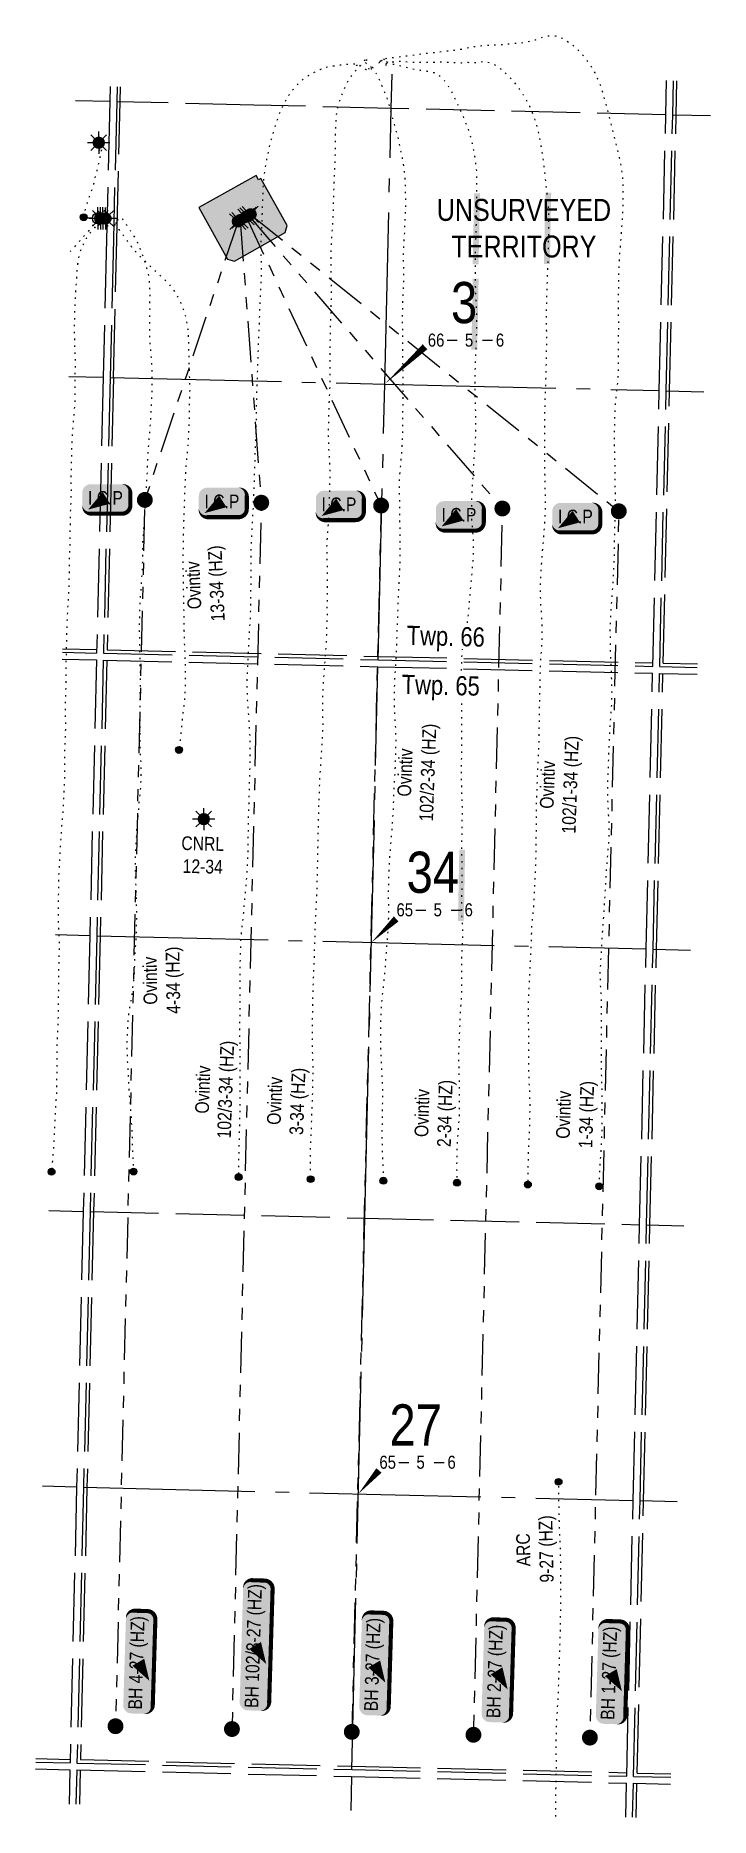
# Model space of a CAD drawing. Extents: x 389163 to 396064, y 6056248 to 6063668.
# Drawn here: x 394095 to 396064, y 6056614 to 6061810 of the extents above; entities that cross this region are included whole.
import ezdxf
from ezdxf.enums import TextEntityAlignment as Align

# ---------------------------------------------------------------- set-up
doc = ezdxf.new("R2010")
doc.units = 0
doc.header["$LTSCALE"] = 5
for name, pattern in [('foc-DOT', [1, 0.2, -0.8]), ('foc-DRILLPATH', [14.75, 6, -1.75, 1.75, -1.75, 1.75, -1.75]), ('foc-QUARTERLINE', [33, 25, -3, 2, -3]), ('foc-UNSURVEYED', [12.5, 10, -2.5])]:
    doc.linetypes.add(name, pattern=pattern)
for name, color, linetype in [('10', 1, 'Continuous'), ('9', 3, 'Continuous'), ('AS-DRILL-T', 8, 'Continuous'), ('AS-UNDERLAY-H', 141, 'Continuous'), ('C-WS-S', 8, 'Continuous'), ('D-TXT', 6, 'Continuous'), ('DETAIL-HZ-Existing', 8, 'foc-DOT'), ('L-MON', 1, 'Continuous'), ('L-QSEC', 8, 'foc-QUARTERLINE'), ('L-SECLBL', 7, 'Continuous'), ('L-SECQ', 8, 'foc-QUARTERLINE'), ('L-UNS-T', 3, 'Continuous'), ('L-USEC', 7, 'foc-UNSURVEYED'), ('P-PDRILLPATH', 12, 'foc-DRILLPATH'), ('P-PROPOSED', 10, 'Continuous'), ('P-PROPOSED-H', 21, 'Continuous')]:
    doc.layers.add(name, color=color, linetype=linetype)
doc.styles.add('80', font='ARIALN.TTF', dxfattribs={"height": 10})
doc.styles.add('80L', font='ARIALN.TTF', dxfattribs={"height": 10})
doc.styles.add('SIMPLEX', font='ARIALN.TTF')

msp = doc.modelspace()

# ---------------------------------------------------------------- texts
at = {"layer": 'AS-DRILL-T', "char_height": 39.98417, "attachment_point": 1, "style": '80L'}
for s, width, insert, rotation in [('\\pi40.94777;Ovintiv  \\P\\pi2.65461;13-34 (HZ)', 219.05815, (394540.688, 6060095.746), 92.498455), ('\\pi72.79055;Ovintiv  \\P\\pi2.65461;102/2-34 (HZ)', 282.74371, (395147.881, 6059519.203), 87.98685), ('\\pi72.79055;Ovintiv  \\P\\pi2.65461;102/1-34 (HZ)', 282.74371, (395563.734, 6059483.73), 87.98685), ('\\pi1.29089;CNRL  \\P\\pi6.67757;12-34', 123.32525, (394519.626, 6059475.537), 358.628388), ('\\pi28.21066;Ovintiv  \\P\\pi0.45903;4-34 (HZ)', 193.58393, (394410.698, 6058955.761), 90.912099), ('\\pi72.79055;Ovintiv  \\P\\pi2.65461;102/3-34 (HZ)', 282.74371, (394557.786, 6058594.589), 87.98685), ('\\pi28.21066;Ovintiv  \\P\\pi1.12725;3-34 (HZ)', 193.58393, (394768.9, 6058606.474), 87.861387), ('\\pi28.21066;Ovintiv  \\P\\pi0.84087;2-34 (HZ)', 193.58393, (395199.841, 6058570.628), 88.381424), ('\\pi28.21066;Ovintiv  \\P\\pi2.65461;1-34 (HZ)', 193.58393, (395612.791, 6058565.581), 88.381424), ('\\pi49.40281;ARC  \\P\\pi1.11361;9-27 (HZ)', 193.58393, (395500.367, 6057296.057), 91.256553)]:
    msp.add_mtext_dynamic_manual_height_columns(s, width=width, gutter_width=49.98, heights=[0], dxfattribs=dict(at, insert=insert, rotation=rotation))

# ---------------------------------------------------------------- blocks, each defined once
blk = doc.blocks.new('L-SECLBL')
at = {"layer": '9', "color": 7}
for p, q in [((-5.1, -27.8), (-12.3, -27.8)), ((20.7, -27.8), (13.5, -27.8))]:
    blk.add_line(p, q, dxfattribs=at)
at = {"layer": '10', "color": 2, "style": 'SIMPLEX'}
blk.add_attdef('SEC', text='', height=30, dxfattribs=at).set_placement((0, 0), align=Align.MIDDLE)
at = {"layer": '10', "color": 5, "style": '80L'}
blk.add_attdef('TWP', text='', height=9.5, dxfattribs=at).set_placement((-14.4, -27.4), align=Align.MIDDLE_RIGHT)
blk.add_attdef('RGE', text='', height=9.5, dxfattribs=at).set_placement((3.6, -27.4), align=Align.MIDDLE_CENTER)
blk.add_attdef('MER', text='', height=9.5, dxfattribs=at).set_placement((23.2, -27.4), align=Align.MIDDLE_LEFT)
blk = doc.blocks.new('GABD')
for p, q in [((-0.81, 0), (-1.62, 0)), ((0, 0.81), (0, 1.62)), ((1.62, 0), (0.81, 0)), ((0, -0.81), (0, -1.62))]:
    blk.add_line(p, q)
blk.add_circle((0, 0), 0.8)
blk = doc.blocks.new('GAS')
h = blk.add_hatch(color=255)
h.dxf.hatch_style = 1
edge = h.paths.add_edge_path()
edge.add_arc((0, 0), 0.9, 0, 360)
for p, q in [((-0.81, 0), (-1.62, 0)), ((-0.57, 0.57), (-1.14, 1.14)), ((0, 0.81), (0, 1.62)), ((0.57, 0.57), (1.14, 1.14)), ((1.62, 0), (0.81, 0)), ((-0.57, -0.57), (-1.14, -1.14)), ((0, -0.81), (0, -1.62)), ((1.14, -1.14), (0.57, -0.57))]:
    blk.add_line(p, q)
blk.add_circle((0, 0), 0.8)
blk = doc.blocks.new('BH-Existing')
at = {"layer": 'AS-DRILL-T'}
h = blk.add_hatch(color=256, dxfattribs=at)
h.dxf.hatch_style = 1
edge = h.paths.add_edge_path()
edge.add_arc((0, 0), 0.5, 0, 360)
blk.add_circle((0, 0), 0.5, dxfattribs=at)
blk = doc.blocks.new('WC')
at = {"layer": 'L-MON'}
h = blk.add_hatch(color=255, dxfattribs=at)
h.dxf.hatch_style = 1
edge = h.paths.add_edge_path()
edge.add_arc((0, 0), 0.9, 0, 360)
at = {"layer": 'L-MON', "color": 240, "flags": 128}
for points in [[(-0.62, 0.5), (-1.23, 1.12)], [(0.52, 0.61), (1.13, 1.21)], [(-1.18, -1.18), (-0.56, -0.57)], [(1.16, -1.18), (0.56, -0.57)]]:
    blk.add_lwpolyline(points, dxfattribs=at)
at = {"layer": 'L-MON', "color": 240}
for radius in [0.8, 0.373]:
    blk.add_circle((0, 0), radius, dxfattribs=at)
blk = doc.blocks.new('plbh')
at = {"layer": 'L-MON'}
h = blk.add_hatch(color=255, dxfattribs=at)
h.dxf.hatch_style = 1
edge = h.paths.add_edge_path()
edge.add_arc((0, 0), 1.16, 0, 360)
h = blk.add_hatch(color=256, dxfattribs=at)
h.dxf.hatch_style = 1
h.paths.add_polyline_path([(-0.96, 0, 1), (0.96, 0, 1)])
h.paths.add_polyline_path([(0.91, 0, -1), (-0.91, 0, -1)], flags=16)
h.paths.add_polyline_path([(0.45, 0, -1), (-0.45, 0, -1)], flags=0)
h = blk.add_hatch(color=256, dxfattribs=at)
h.dxf.hatch_style = 1
h.paths.add_polyline_path([(-0.45, 0, 1), (0.45, 0, 1)])
h.paths.add_polyline_path([(0.4, 0, -1), (-0.4, 0, -1)], flags=16)
at = {"layer": 'L-MON', "color": 240}
for radius in [0.96, 0.91, 0.45, 0.4]:
    blk.add_circle((0, 0), radius, dxfattribs=at)
blk = doc.blocks.new('UT')
at = {"layer": 'L-UNS-T', "color": 3, "insert": (0, 0), "char_height": 16, "attachment_point": 5, "style": '80L'}
blk.add_mtext_dynamic_manual_height_columns('UNSURVEYED TERRITORY', width=126.414, gutter_width=47.5, heights=[0], dxfattribs=at)
blk = doc.blocks.new('*U556')
h = blk.add_hatch(color=254)
edge = h.paths.add_edge_path()
edge.add_line((-11.5, -11.5), (11.5, -11.5))
edge.add_arc((11.5, -5.5), 6, 270, 360)
edge.add_line((17.5, -5.5), (17.5, 4))
edge.add_arc((11.5, 4), 6, 0, 90)
edge.add_line((11.5, 10), (-11.5, 10))
edge.add_arc((-11.5, 4), 6, 90, 180)
edge.add_line((-17.5, 4), (-17.5, -5.5))
edge.add_arc((-11.5, -5.5), 6, 180, 270)
at = {"color": 1, "flags": 128}
blk.add_lwpolyline([(-11.5, -11.5, 3, 3, 0), (11.5, -11.5, 3, 3, 0.414214), (17.5, -5.5, 3, 3, 0), (17.5, 4, 3, 0, 0.414214), (11.5, 10, 0, 0, 0), (-11.5, 10, 0, 0, 0.414214), (-17.5, 4, 0, 0, 0), (-17.5, -5.5, 0, 3, 0.414214)], format="xyseb", close=True, dxfattribs=at)
blk.add_lwpolyline([(-13.3, -8.5, 0, 10, 0), (0, 0, 5, 5, 0)], format="xyseb", dxfattribs=at)
at = {"color": 1, "style": '80'}
blk.add_attdef('ENTER_TEXT_001', (-36.3, -5), '', height=10, dxfattribs=at)
blk = doc.blocks.new('*U557')
h = blk.add_hatch(color=254)
edge = h.paths.add_edge_path()
edge.add_line((-31.5, -11.5), (31.5, -11.5))
edge.add_arc((31.5, -5.5), 6, 270, 360)
edge.add_line((37.5, -5.5), (37.5, 4))
edge.add_arc((31.5, 4), 6, 0, 90)
edge.add_line((31.5, 10), (-31.5, 10))
edge.add_arc((-31.5, 4), 6, 90, 180)
edge.add_line((-37.5, 4), (-37.5, -5.5))
edge.add_arc((-31.5, -5.5), 6, 180, 270)
at = {"color": 1, "flags": 128}
blk.add_lwpolyline([(-31.5, -11.5, 3, 3, 0), (31.5, -11.5, 3, 3, 0.414214), (37.5, -5.5, 3, 3, 0), (37.5, 4, 3, 0, 0.414214), (31.5, 10, 0, 0, 0), (-31.5, 10, 0, 0, 0.414214), (-37.5, 4, 0, 0, 0), (-37.5, -5.5, 0, 3, 0.414214)], format="xyseb", close=True, dxfattribs=at)
blk.add_lwpolyline([(-13.3, -8.5, 0, 10, 0), (0, 0, 5, 5, 0)], format="xyseb", dxfattribs=at)
at = {"color": 1, "style": '80'}
blk.add_attdef('ENTER_TEXT_001', (-36.3, -5), '', height=10, dxfattribs=at)
blk = doc.blocks.new('*U562')
h = blk.add_hatch(color=254)
edge = h.paths.add_edge_path()
edge.add_line((-41.5, -11.5), (41.5, -11.5))
edge.add_arc((41.5, -5.5), 6, 270, 360)
edge.add_line((47.5, -5.5), (47.5, 4))
edge.add_arc((41.5, 4), 6, 0, 90)
edge.add_line((41.5, 10), (-41.5, 10))
edge.add_arc((-41.5, 4), 6, 90, 180)
edge.add_line((-47.5, 4), (-47.5, -5.5))
edge.add_arc((-41.5, -5.5), 6, 180, 270)
at = {"color": 1, "flags": 128}
blk.add_lwpolyline([(-41.5, -11.5, 3, 3, 0), (41.5, -11.5, 3, 3, 0.414214), (47.5, -5.5, 3, 3, 0), (47.5, 4, 3, 0, 0.414214), (41.5, 10, 0, 0, 0), (-41.5, 10, 0, 0, 0.414214), (-47.5, 4, 0, 0, 0), (-47.5, -5.5, 0, 3, 0.414214)], format="xyseb", close=True, dxfattribs=at)
blk.add_lwpolyline([(-13.3, -8.5, 0, 10, 0), (0, 0, 5, 5, 0)], format="xyseb", dxfattribs=at)
at = {"color": 1, "style": '80'}
blk.add_attdef('ENTER_TEXT_001', (-36.3, -5), '', height=10, dxfattribs=at)
blk = doc.blocks.new('*U561')
h = blk.add_hatch(color=254)
edge = h.paths.add_edge_path()
edge.add_line((-31.5, -11.5), (31.5, -11.5))
edge.add_arc((31.5, -5.5), 6, 270, 360)
edge.add_line((37.5, -5.5), (37.5, 4))
edge.add_arc((31.5, 4), 6, 0, 90)
edge.add_line((31.5, 10), (-31.5, 10))
edge.add_arc((-31.5, 4), 6, 90, 180)
edge.add_line((-37.5, 4), (-37.5, -5.5))
edge.add_arc((-31.5, -5.5), 6, 180, 270)
at = {"color": 1, "flags": 128}
blk.add_lwpolyline([(-31.5, -11.5, 3, 3, 0), (31.5, -11.5, 3, 3, 0.414214), (37.5, -5.5, 3, 3, 0), (37.5, 4, 3, 0, 0.414214), (31.5, 10, 0, 0, 0), (-31.5, 10, 0, 0, 0.414214), (-37.5, 4, 0, 0, 0), (-37.5, -5.5, 0, 3, 0.414214)], format="xyseb", close=True, dxfattribs=at)
blk.add_lwpolyline([(-13.3, -8.5, 0, 10, 0), (0, 0, 5, 5, 0)], format="xyseb", dxfattribs=at)
at = {"color": 1, "style": '80'}
blk.add_attdef('ENTER_TEXT_001', (-36.3, -5), '', height=10, dxfattribs=at)
blk = doc.blocks.new('*U560')
h = blk.add_hatch(color=254)
edge = h.paths.add_edge_path()
edge.add_line((-31.5, -11.5), (31.5, -11.5))
edge.add_arc((31.5, -5.5), 6, 270, 360)
edge.add_line((37.5, -5.5), (37.5, 4))
edge.add_arc((31.5, 4), 6, 0, 90)
edge.add_line((31.5, 10), (-31.5, 10))
edge.add_arc((-31.5, 4), 6, 90, 180)
edge.add_line((-37.5, 4), (-37.5, -5.5))
edge.add_arc((-31.5, -5.5), 6, 180, 270)
at = {"color": 1, "flags": 128}
blk.add_lwpolyline([(-31.5, -11.5, 3, 3, 0), (31.5, -11.5, 3, 3, 0.414214), (37.5, -5.5, 3, 3, 0), (37.5, 4, 3, 0, 0.414214), (31.5, 10, 0, 0, 0), (-31.5, 10, 0, 0, 0.414214), (-37.5, 4, 0, 0, 0), (-37.5, -5.5, 0, 3, 0.414214)], format="xyseb", close=True, dxfattribs=at)
blk.add_lwpolyline([(-13.3, -8.5, 0, 10, 0), (0, 0, 5, 5, 0)], format="xyseb", dxfattribs=at)
at = {"color": 1, "style": '80'}
blk.add_attdef('ENTER_TEXT_001', (-36.3, -5), '', height=10, dxfattribs=at)

# ---------------------------------------------------------------- hatches: boundary and pattern name
at = {"layer": 'AS-UNDERLAY-H'}
h = msp.add_hatch(color=256, dxfattribs=at)
h.dxf.hatch_style = 1
h.paths.add_polyline_path([(395374.652, 6061350.635), (395391.755, 6061350.635), (395387.811, 6061143.232), (395370.709, 6061143.232)])
h = msp.add_hatch(color=256, dxfattribs=at)
h.dxf.hatch_style = 1
h.paths.add_polyline_path([(395582.571, 6061351.952), (395599.673, 6061351.952), (395595.73, 6061144.548), (395578.628, 6061144.548)])
h = msp.add_hatch(color=256, dxfattribs=at)
h.dxf.hatch_style = 1
h.paths.add_polyline_path([(395370.667, 6061101.411), (395387.769, 6061101.411), (395383.826, 6060894.007), (395366.724, 6060894.007)])
h = msp.add_hatch(color=256, dxfattribs=at)
h.dxf.hatch_style = 1
h.paths.add_polyline_path([(395331.47, 6059435.875), (395348.572, 6059435.875), (395344.629, 6059228.472), (395327.527, 6059228.472)])
at = {"layer": 'P-PROPOSED-H'}
h = msp.add_hatch(color=256, dxfattribs=at)
h.dxf.hatch_style = 1
h.paths.add_polyline_path([(394745.962, 6061389.472), (394738.632, 6061402.552), (394571.03, 6061308.623), (394655.039, 6061158.719), (394675.379, 6061152.93), (394823.146, 6061235.742), (394829.35, 6061256.407), (394752.67, 6061393.231)])

# ---------------------------------------------------------------- linework, layer by layer
at = {"layer": 'DETAIL-HZ-Existing', "ltscale": 4, "flags": 128}
for points in [[(395112.791, 6061740.153), (395112.69, 6061740.526), (395112.596, 6061740.788), (395112.55, 6061740.949), (395112.524, 6061741.12), (395112.508, 6061741.261), (395112.48, 6061741.371), (395112.433, 6061741.482), (395112.375, 6061741.594), (395112.288, 6061741.706), (395112.19, 6061741.768), (395112.09, 6061741.781), (395111.979, 6061741.763), (395111.868, 6061741.706), (395111.736, 6061741.619), (395111.602, 6061741.452), (395111.477, 6061741.235), (395111.341, 6061740.978), (395111.154, 6061740.712), (395110.938, 6061740.448), (395110.721, 6061740.153), (395110.553, 6061739.837), (395110.467, 6061739.599), (395110.413, 6061739.43), (395110.359, 6061739.261), (395110.315, 6061739.092), (395110.302, 6061738.962), (395110.351, 6061738.921), (395110.412, 6061738.93), (395110.422, 6061738.939), (395110.391, 6061738.92), (395110.279, 6061738.823), (395109.943, 6061738.581), (395109.825, 6061738.654), (395110.926, 6061739.958), (395112.178, 6061741.288), (395112.757, 6061742.085), (395113.13, 6061742.626), (395113.338, 6061742.951), (395113.476, 6061743.288), (395113.571, 6061743.516), (395113.535, 6061743.667), (395113.458, 6061743.809), (395113.27, 6061743.893), (395112.949, 6061743.821), (395112.523, 6061743.611), (395111.962, 6061743.124), (395111.821, 6061742.687), (395112.057, 6061742.492), (395112.12, 6061742.23), (395112.184, 6061741.968), (395112.394, 6061741.933), (395112.645, 6061741.988), (395113.743, 6061742.301), (395115.628, 6061742.917), (395118.428, 6061743.751), (395122.223, 6061744.731), (395127.284, 6061745.561), (395133.21, 6061746.18), (395139.889, 6061746.872), (395147.658, 6061747.607), (395156.393, 6061748.54), (395165.902, 6061749.674), (395175.595, 6061750.925), (395185.051, 6061752.32), (395195.145, 6061753.661), (395205.148, 6061754.934), (395214.43, 6061756.144), (395223.519, 6061757.278), (395232.579, 6061758.403), (395241.466, 6061759.452), (395250.571, 6061760.396), (395259.764, 6061761.268), (395269.072, 6061762.337), (395279.038, 6061763.731), (395289.553, 6061765.072), (395300.203, 6061766.219), (395310.956, 6061767.444), (395321.917, 6061768.624), (395332.4, 6061769.915), (395342.48, 6061771.906), (395352.389, 6061774.242), (395361.922, 6061776.386), (395371.165, 6061778.057), (395380.646, 6061779.282), (395390.367, 6061780.451), (395399.701, 6061781.78), (395409.398, 6061782.8), (395419.574, 6061782.948), (395429.215, 6061782.849), (395439.167, 6061783.243), (395448.954, 6061783.841), (395458.178, 6061784.342), (395467.271, 6061785.176), (395476.274, 6061786.482), (395484.979, 6061787.846), (395493.35, 6061788.617), (395501.768, 6061788.858), (395511.33, 6061789.251), (395521.21, 6061790.376), (395531.753, 6061792.516), (395542.663, 6061795.328), (395553.48, 6061798.432), (395562.966, 6061801.517), (395570.304, 6061804.284), (395576.963, 6061806.716), (395584.874, 6061808.759), (395590.998, 6061809.684), (395593.976, 6061809.983), (395599.154, 6061810.26), (395604.682, 6061810.109), (395610.845, 6061809.322), (395617.401, 6061807.806), (395624.389, 6061805.53), (395631.549, 6061802.529), (395639.257, 6061798.534), (395647.389, 6061793.47), (395655.976, 6061787.374), (395664.588, 6061780.598), (395673.29, 6061773.029), (395681.856, 6061764.743), (395690.319, 6061755.499), (395697.674, 6061746.372), (395704.989, 6061736.816), (395707.151, 6061733.913), (395712.8, 6061725.827), (395717.708, 6061718.088), (395722.438, 6061710.024), (395726.904, 6061701.805), (395731.173, 6061693.311), (395735.217, 6061684.573), (395738.998, 6061675.741), (395744.087, 6061662.186), (395744.096, 6061662.136), (395748.483, 6061648.487), (395752.443, 6061634.539), (395756.055, 6061620.7), (395759.713, 6061606.669), (395763.524, 6061592.755), (395770.899, 6061564.671), (395777.876, 6061536.688), (395784.771, 6061508.636), (395791.628, 6061480.625), (395798.216, 6061453.531), (395801.301, 6061439.364), (395803.709, 6061426.213), (395805.829, 6061411.869), (395807.241, 6061398.881), (395808.137, 6061384.406), (395808.369, 6061371.417), (395808.738, 6061343.59), (395808.664, 6061315.664), (395807.214, 6061288.281), (395805.573, 6061260.492), (395803.927, 6061232.913), (395801.7, 6061205.248), (395799.414, 6061177.655), (395797.405, 6061149.945), (395796.098, 6061122.318), (395795.736, 6061094.459), (395795.662, 6061066.923), (395795.271, 6061039.084), (395795.192, 6061011.358), (395795.634, 6060983.65), (395795.807, 6060955.998), (395795.346, 6060928.161), (395794.953, 6060900.273), (395795.035, 6060872.543), (395795.06, 6060844.994), (395794.573, 6060817.328), (395792.266, 6060789.685), (395789.04, 6060762.094), (395786.457, 6060733.377), (395784.822, 6060704.568), (395784.039, 6060675.839), (395783.341, 6060646.857), (395783.596, 6060618.043), (395784.211, 6060589.2), (395784.704, 6060565.312), (395785.294, 6060550.993), (395785.74, 6060522.205), (395785.688, 6060493.478), (395786.02, 6060464.512), (395786.056, 6060450.017), (395785.963, 6060435.585), (395785.456, 6060406.679), (395784.695, 6060377.609), (395783.973, 6060348.458), (395783.546, 6060319.56), (395783.058, 6060290.593), (395781.714, 6060261.827), (395780.196, 6060232.875), (395778.57, 6060203.995), (395776.426, 6060175.248), (395774.35, 6060146.399), (395772.495, 6060117.565), (395771.028, 6060088.672), (395770.914, 6060074.18), (395771.364, 6060059.856), (395771.696, 6060030.88), (395772.089, 6060002.392), (395773.531, 6059973.82), (395774.911, 6059945.189), (395775.794, 6059916.26), (395776.295, 6059887.23), (395775.318, 6059858.345), (395773.184, 6059829.568), (395771.066, 6059800.63), (395769.261, 6059771.374), (395768.043, 6059742.435), (395767.076, 6059713.53), (395766.039, 6059684.636), (395764.78, 6059655.608), (395763.53, 6059627), (395763.608, 6059597.89), (395764.771, 6059568.944), (395766.217, 6059540.142), (395767.851, 6059511.254), (395768.032, 6059482.212), (395766.464, 6059453.291), (395764.219, 6059424.466), (395761.744, 6059395.647), (395759.54, 6059366.901), (395757.821, 6059337.914), (395756.334, 6059308.991), (395754.758, 6059280.16), (395752.852, 6059251.297), (395750.718, 6059222.53), (395748.694, 6059193.74), (395746.886, 6059164.795), (395745.173, 6059136.077), (395743.474, 6059107.09), (395742.006, 6059078.156), (395742.266, 6059049.502), (395744.281, 6059020.656), (395745.677, 6058991.815), (395745.82, 6058962.893), (395745.83, 6058933.885), (395745.658, 6058905.131), (395745.306, 6058876.031), (395745.157, 6058847.026), (395745.208, 6058817.997), (395745.592, 6058789.12), (395746.655, 6058760.176), (395747.447, 6058731.229), (395747.375, 6058702.933), (395747.271, 6058674.137), (395747.509, 6058645.433), (395747.516, 6058616.255), (395746.32, 6058587.365), (395744.366, 6058558.614), (395743.104, 6058539.618), (395741.811, 6058520.564), (395740.676, 6058501.415), (395740.086, 6058482.454), (395739.942, 6058471.764), (395739.788, 6058454.773)], [(395060.441, 6061710.784), (395060.172, 6061710.831), (395059.953, 6061710.876), (395059.714, 6061710.942), (395059.496, 6061711.027), (395059.289, 6061711.132), (395059.092, 6061711.277), (395058.885, 6061711.412), (395058.677, 6061711.507), (395058.49, 6061711.611), (395058.292, 6061711.696), (395058.074, 6061711.771), (395057.845, 6061711.837), (395057.606, 6061711.892), (395057.358, 6061711.958), (395057.11, 6061712.044), (395056.871, 6061712.12), (395056.662, 6061712.155), (395056.483, 6061712.179), (395056.273, 6061712.194), (395056.043, 6061712.209), (395055.824, 6061712.235), (395055.584, 6061712.26), (395055.406, 6061712.325), (395055.329, 6061712.436), (395055.321, 6061712.557), (395055.334, 6061712.666), (395055.317, 6061712.797), (395055.29, 6061712.907), (395055.204, 6061713.07), (395055.157, 6061713.221), (395055.16, 6061713.321), (395055.163, 6061713.461), (395055.167, 6061713.641), (395055.056, 6061714.023), (395055.046, 6061714.034), (395054.127, 6061714.916), (395052.172, 6061716.402), (395049.529, 6061718.416), (395046.569, 6061720.557), (395043.282, 6061722.385), (395039.683, 6061723.731), (395036.65, 6061724.514), (395034.884, 6061724.686), (395033.858, 6061724.46), (395032.779, 6061724.086), (395031.597, 6061723.584), (395030.423, 6061723.031), (395029.781, 6061722.516), (395029.707, 6061721.948), (395029.722, 6061721.297), (395029.741, 6061720.837), (395029.729, 6061720.737), (395029.772, 6061720.896), (395029.966, 6061721.042), (395030.168, 6061721.147), (395030.312, 6061721.313), (395030.478, 6061721.54), (395030.635, 6061721.836), (395030.802, 6061722.112), (395031.008, 6061722.387), (395031.265, 6061722.671), (395031.501, 6061722.916), (395031.687, 6061723.171), (395031.884, 6061723.457), (395032.181, 6061723.77), (395032.432, 6061723.794), (395032.588, 6061723.62), (395032.728, 6061723.617), (395032.931, 6061723.732), (395033.206, 6061723.945), (395033.504, 6061724.268), (395033.803, 6061724.671), (395033.719, 6061724.914), (395033.281, 6061724.984), (395032.983, 6061725.111), (395032.769, 6061725.326), (395032.484, 6061725.563), (395032.311, 6061725.847), (395032.449, 6061726.184), (395032.745, 6061726.437), (395032.976, 6061726.492), (395033.249, 6061726.195), (395033.532, 6061725.868), (395033.782, 6061725.862), (395034.053, 6061725.916), (395034.073, 6061725.485), (395033.836, 6061724.781), (395033.624, 6061724.296), (395033.565, 6061723.927), (395033.641, 6061723.735), (395033.65, 6061723.695), (395033.615, 6061723.916), (395033.589, 6061724.056), (395033.475, 6061723.889), (395033.262, 6061723.794), (395033.036, 6061723.959), (395032.775, 6061724.356), (395032.345, 6061724.776), (395031.752, 6061725.06), (395031.266, 6061725.252), (395030.892, 6061725.511), (395030.528, 6061725.76), (395030.292, 6061725.905), (395030.257, 6061726.146), (395030.364, 6061726.414), (395030.47, 6061726.661), (395030.463, 6061726.811), (395030.444, 6061726.852), (395030.087, 6061726.98), (395029.318, 6061727.049), (395028.099, 6061727.068), (395026.377, 6061727.019), (395024.084, 6061726.923), (395021.3, 6061726.769), (395018.174, 6061726.593), (395014.66, 6061726.457), (395010.687, 6061726.351), (395006.292, 6061726.226), (395001.465, 6061725.98), (394996.243, 6061725.524), (394990.606, 6061724.888), (394984.415, 6061724.055), (394977.852, 6061723.161), (394970.917, 6061722.225), (394963.612, 6061721.239), (394955.971, 6061720.04), (394948.121, 6061718.456), (394940.513, 6061716.506), (394932.611, 6061713.983), (394924.908, 6061711.006), (394917.284, 6061707.586), (394913.499, 6061705.715), (394903.057, 6061700.282), (394897.495, 6061697.343), (394890.027, 6061692.889), (394882.691, 6061687.682), (394875.658, 6061682.128), (394868.785, 6061676.219), (394862.107, 6061670.066), (394855.488, 6061663.472), (394849.171, 6061656.49), (394843.258, 6061649.308), (394837.61, 6061641.861), (394832.304, 6061634.095), (394827.351, 6061626.06), (394822.642, 6061617.73), (394818.218, 6061609.192), (394814.074, 6061600.668), (394808.168, 6061587.435), (394803.022, 6061574.213), (394793.85, 6061546.874), (394785.532, 6061519.284), (394778.225, 6061491.74), (394771.741, 6061463.856), (394766.359, 6061436.066), (394761.921, 6061407.573), (394759.064, 6061379.573), (394757.786, 6061351.466), (394756.674, 6061323.184), (394755.899, 6061295.245), (394754.947, 6061266.979), (394753.497, 6061239.216), (394752.38, 6061211.154), (394752.069, 6061182.924), (394752.737, 6061155.05), (394753.283, 6061127.109), (394752.732, 6061099.284), (394751.519, 6061071.436), (394750.271, 6061043.337), (394748.941, 6061015.161), (394747.839, 6060986.899), (394746.85, 6060958.765), (394745.546, 6060930.828), (394744.422, 6060902.887), (394743.556, 6060875.299), (394742.508, 6060847.216), (394741.706, 6060818.927), (394740.86, 6060791.34), (394739.593, 6060762.862), (394738.911, 6060734.61), (394738.795, 6060705.735), (394738.362, 6060677.007), (394737.31, 6060648.734), (394736.157, 6060620.453), (394735.136, 6060591.799), (394734.192, 6060563.014), (394733.373, 6060534.475), (394732.399, 6060506.1), (394731.211, 6060477.59), (394730.223, 6060449.066), (394728.879, 6060420.75), (394727.172, 6060392.272), (394725.481, 6060364.055), (394724.118, 6060335.319), (394723.357, 6060306.679), (394723.162, 6060277.875), (394723.43, 6060249.141), (394723.272, 6060220.627), (394722.544, 6060192.126), (394722.135, 6060163.537), (394721.761, 6060134.788), (394720.728, 6060106.045), (394718.979, 6060077.488), (394716.975, 6060048.728), (394715.351, 6060019.988), (394714.097, 6059991.2), (394712.853, 6059962.441), (394711.852, 6059933.777), (394711.647, 6059905.374), (394712.595, 6059876.673), (394714.461, 6059848.301), (394716.973, 6059819.733), (394720.181, 6059762.811), (394720.49, 6059734.175), (394720.372, 6059705.62), (394719.931, 6059676.992), (394718.957, 6059648.648), (394718.013, 6059620.292), (394717.736, 6059591.8), (394716.884, 6059563.113), (394715.776, 6059535.021), (394714.694, 6059477.721), (394714.52, 6059450.187), (394713.711, 6059421.648), (394712.364, 6059393.162), (394710.892, 6059364.909), (394708.82, 6059336.23), (394706.204, 6059307.804), (394703.573, 6059279.609), (394701.264, 6059251.476), (394698.224, 6059222.92), (394695.048, 6059194.487), (394693.132, 6059166.075), (394692.093, 6059137.542), (394691.389, 6059109.19), (394691.09, 6059080.589), (394691.27, 6059051.967), (394691.523, 6059023.513), (394691.346, 6058995.019), (394690.894, 6058966.742), (394690.442, 6058938.465), (394690.325, 6058909.969), (394690.587, 6058883.116), (394690.858, 6058851.6), (394691.136, 6058822.896), (394691.242, 6058794.125), (394691.168, 6058765.339), (394691.334, 6058736.546), (394691.219, 6058707.741), (394690.793, 6058678.903), (394690.448, 6058650.053), (394689.734, 6058621.282), (394688.94, 6058592.503), (394688.488, 6058573.508), (394687.961, 6058554.285), (394687.525, 6058535.08), (394687.299, 6058515.91), (394687.285, 6058497.235), (394687.336, 6058481.269)], [(395066.978, 6061714.525), (395066.999, 6061714.575), (395067.01, 6061714.595), (395067.009, 6061714.555), (395067.027, 6061714.464), (395067.065, 6061714.403), (395067.145, 6061714.381), (395067.203, 6061714.3), (395067.25, 6061714.159), (395067.295, 6061713.978), (395067.3, 6061713.757), (395067.273, 6061713.458), (395067.235, 6061713.119), (395067.176, 6061712.75), (395067.123, 6061712.621), (395067.148, 6061712.841), (395067.245, 6061713.109), (395067.301, 6061713.367), (395067.317, 6061713.617), (395067.341, 6061713.796), (395067.353, 6061713.866), (395067.312, 6061713.857), (395067.127, 6061713.652), (395066.967, 6061713.635), (395066.86, 6061713.778), (395066.527, 6061714.886), (395065.876, 6061716.982), (395064.807, 6061719.568), (395063.597, 6061722.498), (395062.091, 6061725.624), (395061.648, 6061726.365), (395060.124, 6061728.742), (395058.798, 6061730.624), (395058.072, 6061731.612), (395056.389, 6061733.632), (395055.244, 6061734.69), (395054.765, 6061735.141), (395054.619, 6061735.305), (395054.579, 6061735.326), (395054.321, 6061735.412), (395053.922, 6061735.441), (395053.341, 6061735.425), (395053.047, 6061735.242), (395053.198, 6061734.868), (395053.451, 6061734.572), (395053.742, 6061734.616), (395053.859, 6061734.913), (395053.914, 6061735.132), (395054.099, 6061735.347), (395054.236, 6061735.614), (395054.28, 6061735.793), (395054.402, 6061735.89), (395054.576, 6061736.026), (395054.782, 6061736.291), (395054.962, 6061736.697), (395055.066, 6061736.865), (395055.242, 6061736.71), (395055.5, 6061736.634), (395055.804, 6061736.777), (395056.133, 6061736.739), (395056.457, 6061736.462), (395056.796, 6061736.433), (395057.101, 6061736.636), (395057.366, 6061736.85), (395057.651, 6061737.063), (395057.941, 6061737.056), (395058.188, 6061736.921), (395058.409, 6061736.945), (395058.583, 6061737.151), (395058.692, 6061737.519), (395058.712, 6061737.908), (395058.699, 6061738.219), (395058.776, 6061738.537), (395059.013, 6061738.811), (395059.265, 6061738.885), (395059.514, 6061738.83), (395059.865, 6061738.881), (395060.273, 6061739.222), (395060.654, 6061739.683), (395061.051, 6061739.963), (395061.358, 6061739.836), (395061.559, 6061739.461), (395061.822, 6061739.135), (395062.129, 6061739.017), (395062.4, 6061739.081), (395062.624, 6061739.226), (395062.849, 6061739.43), (395063.046, 6061739.736), (395063.016, 6061740.137), (395062.668, 6061740.665), (395062.14, 6061741.188), (395061.553, 6061741.732), (395060.926, 6061742.287), (395060.453, 6061742.568), (395060.105, 6061742.647), (395059.848, 6061742.783), (395059.774, 6061743.035), (395059.917, 6061743.591), (395060.242, 6061744.214), (395060.524, 6061744.717), (395060.66, 6061744.964), (395060.691, 6061745.013), (395060.68, 6061744.994), (395060.442, 6061744.629), (395059.985, 6061743.93), (395059.24, 6061742.887), (395058.115, 6061741.434), (395056.601, 6061739.599), (395054.76, 6061737.452), (395052.578, 6061734.883), (395050.016, 6061731.893), (395047.067, 6061728.592), (395043.762, 6061725.04), (395040.201, 6061721.263), (395036.434, 6061717.242), (395032.428, 6061712.826), (395028.283, 6061708.043), (395023.949, 6061702.865), (395019.506, 6061697.329), (395015.114, 6061691.381), (395010.891, 6061685.02), (395007.027, 6061678.58), (395003.18, 6061671.579), (394999.58, 6061664.463), (394996.164, 6061657.102), (394992.489, 6061648.547), (394987.605, 6061636.629), (394986.861, 6061634.787), (394983.772, 6061626.448), (394980.924, 6061617.743), (394978.316, 6061609.032), (394976.045, 6061600.164), (394974.241, 6061591.194), (394972.85, 6061581.905), (394971.796, 6061572.487), (394970.984, 6061563.164), (394970.421, 6061553.784), (394970.047, 6061544.351), (394969.722, 6061534.886), (394969.161, 6061506.231), (394968.879, 6061477.54), (394968.624, 6061448.707), (394967.519, 6061419.916), (394965.811, 6061391.808), (394964.882, 6061363.692), (394964.17, 6061335.401), (394963.306, 6061307.464), (394962.454, 6061279.206), (394960.944, 6061251.454), (394958.638, 6061223.461), (394957.058, 6061195.281), (394956.355, 6061167.4), (394956.171, 6061139.436), (394956.67, 6061111.616), (394957.258, 6061083.745), (394957.309, 6061055.625), (394957.069, 6061027.413), (394956.367, 6060999.142), (394955.098, 6060971.004), (394954.343, 6060943.054), (394954.089, 6060915.092), (394953.863, 6060887.51), (394953.635, 6060859.397), (394953.692, 6060831.078), (394953.756, 6060803.479), (394952.909, 6060774.991), (394951.37, 6060746.409), (394950.277, 6060718.127), (394949.502, 6060689.308), (394949.005, 6060660.811), (394949.003, 6060632.553), (394950.04, 6060604.211), (394952.11, 6060575.563), (394953.079, 6060561.206), (394953.729, 6060547.327), (394953.955, 6060532.837), (394953.637, 6060519.031), (394952.666, 6060490.396), (394952.082, 6060461.612), (394951.064, 6060433.088), (394949.74, 6060404.741), (394948.072, 6060376.253), (394945.755, 6060347.79), (394944.312, 6060319.476), (394944.895, 6060290.975), (394945.624, 6060262.729), (394945.53, 6060233.963), (394946.09, 6060205.332), (394945.876, 6060176.539), (394945.303, 6060147.814), (394945.426, 6060119.313), (394944.639, 6060090.824), (394943.44, 6060062.264), (394942.166, 6060033.527), (394940.314, 6060004.823), (394938.235, 6059976.284), (394936.142, 6059947.556), (394934.089, 6059918.856), (394932.695, 6059890.081), (394932.231, 6059861.314), (394932.5, 6059832.64), (394932.905, 6059804.252), (394932.313, 6059775.558), (394930.568, 6059747.181), (394928.608, 6059718.56), (394926.732, 6059690.156), (394924.795, 6059661.664), (394923.391, 6059633.35), (394922.353, 6059604.816), (394921.293, 6059576.194), (394920.288, 6059547.839), (394919.534, 6059519.479), (394919.127, 6059491.001), (394918.625, 6059462.305), (394917.877, 6059434.205), (394917.271, 6059405.731), (394916.735, 6059376.906), (394916.111, 6059348.532), (394915.622, 6059319.986), (394914.535, 6059291.494), (394912.934, 6059263.254), (394911.62, 6059234.517), (394910.372, 6059205.989), (394909.249, 6059177.687), (394908.528, 6059149.456), (394907.766, 6059120.746), (394906.736, 6059092.153), (394905.479, 6059063.705), (394904.212, 6059035.197), (394903.558, 6059006.844), (394903.218, 6058978.244), (394902.588, 6058949.631), (394901.971, 6058921.178), (394901.754, 6058892.685), (394902.023, 6058864.42), (394902.801, 6058836.144), (394903.594, 6058807.657), (394903.7, 6058778.847), (394903.205, 6058750.05), (394902.483, 6058721.359), (394901.54, 6058692.633), (394900.467, 6058663.891), (394899.313, 6058635.14), (394898.189, 6058606.369), (394897.064, 6058577.547), (394896.229, 6058548.719), (394896.205, 6058519.952), (394896.96, 6058492.366), (394897.627, 6058475.395)], [(395073.513, 6061718.155), (395073.511, 6061718.505), (395073.521, 6061718.895), (395073.501, 6061719.346), (395073.547, 6061719.604), (395073.736, 6061719.56), (395073.932, 6061719.375), (395074.118, 6061719.181), (395074.312, 6061718.926), (395074.545, 6061718.66), (395074.79, 6061718.455), (395075.017, 6061718.289), (395075.163, 6061718.146), (395075.24, 6061718.004), (395075.317, 6061717.872), (395075.365, 6061717.801), (395075.424, 6061717.739), (395075.532, 6061717.657), (395075.649, 6061717.554), (395075.705, 6061717.383), (395075.701, 6061717.183), (395075.714, 6061716.922), (395075.826, 6061716.579), (395075.97, 6061716.306), (395076.085, 6061716.123), (395076.163, 6061716.011), (395076.262, 6061715.969), (395076.374, 6061716.066), (395076.427, 6061716.165), (395076.397, 6061716.166), (395076.377, 6061716.186), (395076.326, 6061716.147), (395076.144, 6061716.042), (395075.93, 6061715.907), (395075.726, 6061715.722), (395075.581, 6061715.535), (395075.408, 6061715.399), (395075.158, 6061715.395), (395074.857, 6061715.372), (395074.545, 6061715.27), (395074.261, 6061715.106), (395073.926, 6061714.924), (395073.542, 6061714.763), (395073.108, 6061714.603), (395072.645, 6061714.454), (395072.203, 6061714.385), (395071.813, 6061714.374), (395071.442, 6061714.333), (395071.049, 6061714.242), (395070.707, 6061714.13), (395070.467, 6061714.136), (395070.35, 6061714.299), (395070.325, 6061714.51), (395070.319, 6061714.66), (395070.392, 6061714.778), (395070.564, 6061714.864), (395070.686, 6061714.931), (395070.769, 6061715.069), (395070.829, 6061715.058), (395070.851, 6061714.747), (395070.824, 6061714.458), (395070.85, 6061714.257), (395070.887, 6061714.126), (395070.857, 6061714.127), (395070.817, 6061714.158), (395070.787, 6061714.159), (395070.808, 6061714.208), (395070.862, 6061714.347), (395070.955, 6061714.485), (395071.145, 6061714.48), (395071.314, 6061714.416), (395071.485, 6061714.462), (395071.685, 6061714.457), (395071.793, 6061714.375), (395071.862, 6061714.363), (395071.995, 6061714.45), (395072.118, 6061714.607), (395072.302, 6061714.763), (395072.557, 6061714.957), (395072.794, 6061715.261), (395073.022, 6061715.586), (395073.226, 6061715.771), (395073.294, 6061715.669), (395073.217, 6061715.391), (395073.17, 6061715.072), (395073.244, 6061714.84), (395073.472, 6061714.745), (395073.761, 6061714.718), (395074.01, 6061714.672), (395074.148, 6061714.549), (395074.072, 6061714.31), (395073.887, 6061714.105), (395073.795, 6061714.027), (395073.863, 6061713.945), (395073.991, 6061713.852), (395074.229, 6061713.757), (395074.588, 6061713.738), (395075.019, 6061713.758), (395075.418, 6061713.698), (395075.696, 6061713.642), (395075.936, 6061713.616), (395076.266, 6061713.608), (395076.783, 6061713.486), (395077.327, 6061713.213), (395077.688, 6061712.844), (395077.91, 6061712.509), (395078.036, 6061712.336), (395078.125, 6061712.284), (395078.474, 6061712.245), (395078.734, 6061712.249), (395079.016, 6061712.322), (395079.555, 6061712.69), (395079.628, 6061712.838), (395079.361, 6061712.934), (395078.894, 6061713.086), (395078.419, 6061713.297), (395077.955, 6061713.568), (395077.482, 6061713.859), (395077.02, 6061714.19), (395076.498, 6061714.563), (395075.927, 6061714.947), (395075.456, 6061715.298), (395075.074, 6061715.647), (395074.734, 6061716.075), (395074.464, 6061716.522), (395074.234, 6061716.937), (395074.124, 6061717.33), (395074.215, 6061717.808), (395074.359, 6061718.395), (395074.522, 6061718.921), (395074.741, 6061719.336), (395075, 6061719.68), (395075.202, 6061719.795), (395075.343, 6061719.822), (395075.978, 6061719.597), (395076.991, 6061718.882), (395078.332, 6061717.64), (395079.929, 6061715.812), (395081.623, 6061713.431), (395083.337, 6061710.639), (395085.12, 6061707.376), (395087.005, 6061703.79), (395089.138, 6061699.678), (395091.39, 6061695.084), (395093.819, 6061689.964), (395096.466, 6061684.36), (395099.234, 6061678.352), (395102.073, 6061671.953), (395104.915, 6061665.264), (395107.871, 6061658.331), (395110.942, 6061651.167), (395114.072, 6061643.56), (395119.021, 6061630.399), (395121.862, 6061621.999), (395124.404, 6061613.626), (395126.74, 6061605.048), (395129.019, 6061596.131), (395131.257, 6061587.196), (395133.604, 6061578.177), (395136.091, 6061569.176), (395138.944, 6061559.165), (395140.061, 6061555.258), (395144.05, 6061541.689), (395148.12, 6061527.768), (395151.652, 6061514.361), (395154.918, 6061500.229), (395157.859, 6061486.355), (395160.742, 6061472.153), (395163.643, 6061458.26), (395166.496, 6061444.048), (395168.851, 6061429.908), (395170.629, 6061415.522), (395171.8, 6061401.25), (395173.194, 6061372.789), (395174.025, 6061344.171), (395174.292, 6061315.867), (395173.483, 6061287.728), (395172.185, 6061259.621), (395170.903, 6061231.343), (395169.22, 6061203.455), (395167.918, 6061175.208), (395168.138, 6061147.415), (395168.841, 6061119.341), (395168.5, 6061091.121), (395167.128, 6061063.265), (395166.054, 6061035.323), (395165.312, 6061007.503), (395165.04, 6060979.621), (395165.532, 6060951.532), (395166.153, 6060923.359), (395166.131, 6060895.082), (395166.092, 6060866.925), (395166.328, 6060838.961), (395166.263, 6060810.985), (395166.597, 6060783.389), (395166.81, 6060755.296), (395166.257, 6060726.981), (395165.861, 6060699.393), (395165.656, 6060670.56), (395165.069, 6060642.065), (395164.208, 6060613.838), (395162.295, 6060585.535), (395159.494, 6060556.944), (395157.154, 6060528.762), (395155.642, 6060500.509), (395156.183, 6060471.899), (395157.28, 6060443.164), (395157.252, 6060414.617), (395157.297, 6060386.208), (395157.759, 6060357.689), (395158.061, 6060329.144), (395158.047, 6060300.796), (395157.839, 6060272.273), (395156.818, 6060244.029), (395155.045, 6060215.313), (395153.485, 6060186.712), (395152.491, 6060157.938), (395151.499, 6060129.253), (395150.322, 6060100.763), (395149.225, 6060072.281), (395148.365, 6060043.703), (395147.492, 6060014.956), (395146.079, 6059986.232), (395143.981, 6059957.703), (395142.207, 6059928.947), (395141.504, 6059900.206), (395141.28, 6059871.433), (395141.766, 6059842.664), (395143.447, 6059814.046), (395145.364, 6059785.722), (395145.992, 6059757.019), (395145.629, 6059729.11), (395144.778, 6059700.442), (395143.651, 6059671.991), (395142.233, 6059643.466), (395140.574, 6059614.887), (395139.496, 6059586.375), (395138.276, 6059557.766), (395136.792, 6059529.443), (395135.029, 6059501.127), (395130.213, 6059444.116), (395128.096, 6059416.078), (395126.32, 6059387.652), (395124.975, 6059358.846), (395124.34, 6059330.463), (395124.212, 6059301.918), (395124.465, 6059273.414), (395124.683, 6059245.141), (395123.86, 6059216.392), (395121.742, 6059187.914), (395119.421, 6059159.682), (395117.561, 6059131.508), (395115.47, 6059102.87), (395113.032, 6059074.369), (395110.368, 6059046.045), (395107.053, 6059017.695), (395104.452, 6058989.469), (395102.823, 6058960.92), (395101.583, 6058932.321), (395101.017, 6058903.877), (395101.16, 6058875.385), (395102.029, 6058847.117), (395103.278, 6058818.859), (395104.591, 6058790.39), (395105.496, 6058771.213), (395106.5, 6058752.014), (395107.115, 6058732.834), (395107.128, 6058713.638), (395106.825, 6058694.55), (395106.579, 6058675.37), (395106.343, 6058656.18), (395105.997, 6058636.993), (395105.851, 6058617.791), (395105.824, 6058598.586), (395105.918, 6058579.379), (395106.321, 6058560.154), (395107.054, 6058540.931), (395107.889, 6058521.736), (395108.784, 6058502.579), (395109.413, 6058487.8), (395110.009, 6058470.811)], [(395099.655, 6061732.785), (395099.512, 6061732.668), (395099.338, 6061732.522), (395099.126, 6061732.407), (395098.873, 6061732.293), (395098.609, 6061732.119), (395098.304, 6061731.936), (395097.961, 6061731.784), (395097.617, 6061731.643), (395097.273, 6061731.481), (395097.079, 6061731.305), (395097.164, 6061731.103), (395097.398, 6061730.858), (395097.631, 6061730.552), (395097.883, 6061730.186), (395098.133, 6061730.2), (395098.38, 6061730.504), (395098.616, 6061730.749), (395098.832, 6061730.994), (395099.048, 6061731.248), (395099.273, 6061731.433), (395099.485, 6061731.548), (395099.706, 6061731.593), (395100.037, 6061731.605), (395100.447, 6061731.615), (395100.657, 6061731.6), (395100.576, 6061731.572), (395100.376, 6061731.547), (395100.155, 6061731.512), (395099.965, 6061731.537), (395099.806, 6061731.561), (395099.696, 6061731.573), (395099.556, 6061731.596), (395099.337, 6061731.612), (395099.088, 6061731.648), (395098.838, 6061731.674), (395098.589, 6061731.709), (395098.37, 6061731.755), (395098.17, 6061731.749), (395098.008, 6061731.663), (395097.885, 6061731.556), (395097.793, 6061731.478), (395097.65, 6061731.362), (395097.456, 6061731.196), (395097.283, 6061731.06), (395097.19, 6061730.932), (395097.108, 6061730.844), (395097.035, 6061730.726), (395096.992, 6061730.597), (395096.9, 6061730.509), (395096.788, 6061730.422), (395096.646, 6061730.345), (395096.465, 6061730.3), (395096.273, 6061730.244), (395096.102, 6061730.168), (395096.009, 6061730.07), (395095.977, 6061729.991), (395096.027, 6061729.98), (395096.149, 6061730.077), (395096.283, 6061730.214), (395096.486, 6061730.339), (395096.779, 6061730.482), (395097.032, 6061730.616), (395097.183, 6061730.653), (395097.284, 6061730.69), (395097.386, 6061730.768), (395097.458, 6061730.836), (395097.53, 6061730.944), (395097.643, 6061731.072), (395097.787, 6061731.218), (395097.941, 6061731.395), (395098.075, 6061731.562), (395098.169, 6061731.729), (395098.243, 6061731.898), (395098.297, 6061732.037), (395098.33, 6061732.186), (395098.364, 6061732.355), (395098.418, 6061732.524), (395098.513, 6061732.732), (395098.669, 6061732.968), (395098.833, 6061733.144), (395098.966, 6061733.251), (395099.117, 6061733.307), (395099.25, 6061733.424), (395099.373, 6061733.571), (395099.508, 6061733.748), (395099.652, 6061733.945), (395099.797, 6061734.141), (395099.932, 6061734.338), (395100.047, 6061734.556), (395100.163, 6061734.823), (395100.28, 6061735.12), (395100.408, 6061735.427), (395100.556, 6061735.764), (395100.793, 6061736.048), (395101.097, 6061736.231), (395101.47, 6061736.372), (395101.905, 6061736.562), (395102.331, 6061736.802), (395102.807, 6061737.061), (395103.313, 6061737.299), (395103.849, 6061737.536), (395104.503, 6061737.701), (395105.403, 6061737.689), (395106.581, 6061737.591), (395108.04, 6061737.517), (395109.777, 6061737.375), (395111.75, 6061737.088), (395114.037, 6061736.504), (395116.835, 6061735.517), (395120.195, 6061734.227), (395123.862, 6061732.789), (395127.636, 6061731.229), (395131.311, 6061729.722), (395134.751, 6061728.4), (395138.055, 6061727.291), (395140.002, 6061726.704), (395143.083, 6061725.891), (395146.09, 6061725.309), (395149.328, 6061724.752), (395152.922, 6061724.047), (395157.06, 6061723.068), (395161.92, 6061721.752), (395167.594, 6061720.167), (395173.957, 6061718.525), (395181.097, 6061716.765), (395188.686, 6061714.924), (395196.239, 6061713.294), (395203.548, 6061711.9), (395210.611, 6061710.702), (395217.471, 6061709.769), (395224.163, 6061708.94), (395230.853, 6061707.991), (395237.598, 6061706.86), (395244.26, 6061705.602), (395250.877, 6061704.124), (395254.199, 6061703.325), (395257.478, 6061702.437), (395260.831, 6061701.247), (395264.441, 6061699.51), (395268.228, 6061697.24), (395272.183, 6061694.465), (395276.217, 6061691.228), (395280.351, 6061687.559), (395284.453, 6061683.38), (395288.454, 6061678.714), (395292.492, 6061673.567), (395296.421, 6061668.002), (395300.257, 6061661.899), (395303.925, 6061655.46), (395307.477, 6061648.744), (395311.043, 6061641.817), (395314.682, 6061634.559), (395318.333, 6061627), (395322.201, 6061618.865), (395325.506, 6061611.865), (395325.944, 6061610.934), (395329.666, 6061602.984), (395333.425, 6061594.882), (395337.243, 6061586.369), (395340.951, 6061577.808), (395344.635, 6061569.078), (395348.258, 6061560.31), (395351.866, 6061551.352), (395354.984, 6061543.245), (395355.313, 6061542.377), (395358.537, 6061533.238), (395361.502, 6061524.125), (395364.262, 6061514.867), (395366.76, 6061505.475), (395368.928, 6061496.091), (395370.866, 6061486.722), (395372.751, 6061477.255), (395374.526, 6061467.74), (395376.091, 6061458.28), (395377.436, 6061448.765), (395378.72, 6061439.242), (395380, 6061429.959), (395381.024, 6061420.882), (395381.663, 6061411.574), (395382.022, 6061397.612), (395382.12, 6061383.656), (395382.099, 6061356.228), (395381.767, 6061328.388), (395381.391, 6061300.77), (395380.902, 6061273.023), (395379.764, 6061245.362), (395378.555, 6061217.613), (395377.948, 6061189.98), (395377.536, 6061162.122), (395377.322, 6061134.599), (395377.521, 6061106.767), (395378.163, 6061079.044), (395379.175, 6061051.342), (395380.559, 6061023.721), (395381.738, 6060995.895), (395382.076, 6060968.019), (395381.308, 6060940.31), (395380.194, 6060912.788), (395379.326, 6060885.131), (395378.137, 6060857.402), (395376.948, 6060829.652), (395376.452, 6060800.786), (395376.519, 6060772.046), (395377.231, 6060743.081), (395378.348, 6060714.296), (395379.163, 6060685.469), (395379.158, 6060656.651), (395377.725, 6060627.887), (395375.623, 6060599.219), (395373.605, 6060570.298), (395371.829, 6060541.412), (395370.103, 6060512.555), (395368.363, 6060483.538), (395367.001, 6060454.453), (395366.585, 6060425.554), (395367.507, 6060396.614), (395369.786, 6060367.902), (395371.609, 6060338.97), (395371.775, 6060324.473), (395371.762, 6060310.049), (395371.528, 6060295.56), (395370.908, 6060281.241), (395368.652, 6060252.406), (395366.087, 6060223.619), (395363.423, 6060194.824), (395360.99, 6060166.114), (395358.763, 6060137.229), (395355.859, 6060108.89), (395351.127, 6060080.674), (395344.841, 6060052.726), (395340.312, 6060024.165), (395338.644, 6060004.899), (395337.914, 6059995.224), (395337.465, 6059985.612), (395337.307, 6059966.33), (395337.382, 6059951.824), (395337.401, 6059937.46), (395337.436, 6059922.955), (395337.522, 6059908.439), (395337.617, 6059883.81), (395337.621, 6059869.676), (395337.664, 6059840.776), (395337.815, 6059811.754), (395337.858, 6059782.855), (395337.732, 6059753.98), (395337.513, 6059724.977), (395337.389, 6059696.162), (395337.27, 6059667.197), (395337.183, 6059638.271), (395337.887, 6059609.356), (395339.138, 6059580.338), (395339.668, 6059551.707), (395339.326, 6059522.597), (395338.728, 6059493.633), (395338.052, 6059464.801), (395337.845, 6059435.858), (395338.605, 6059406.822), (395339.328, 6059377.866), (395339.191, 6059348.961), (395338.494, 6059320.06), (395337.839, 6059291.227), (395337.489, 6059262.197), (395338.712, 6059233.27), (395340.739, 6059204.494), (395340.792, 6059175.574), (395339.167, 6059146.745), (395337.591, 6059117.904), (395337.332, 6059088.912), (395337.91, 6059060.17), (395337.91, 6059031.142), (395336.683, 6059002.213), (395334.972, 6058973.586), (395333.495, 6058944.672), (395332.219, 6058915.815), (395331.062, 6058886.914), (395329.893, 6058857.924), (395329.21, 6058829.192), (395329.729, 6058800.101), (395330.751, 6058771.109), (395331.121, 6058742.072), (395331.295, 6058713.189), (395331.346, 6058684.21), (395330.529, 6058655.271), (395328.677, 6058627.037), (395326.335, 6058598.335), (395324.893, 6058569.651), (395324.12, 6058540.481), (395323.623, 6058511.575), (395323.947, 6058492.392), (395324.323, 6058482.08), (395324.919, 6058465.101)], [(395106.192, 6061736.525), (395106.166, 6061736.686), (395106.152, 6061736.926), (395106.14, 6061737.277), (395106.129, 6061737.637), (395106.001, 6061737.76), (395105.736, 6061737.537), (395105.469, 6061737.223), (395105.201, 6061736.929), (395104.925, 6061736.655), (395104.66, 6061736.432), (395104.523, 6061736.175), (395104.527, 6061735.895), (395104.601, 6061735.653), (395104.695, 6061735.401), (395104.788, 6061735.118), (395104.861, 6061734.806), (395104.893, 6061734.486), (395104.916, 6061734.175), (395104.949, 6061733.874), (395104.972, 6061733.603), (395104.967, 6061733.384), (395104.919, 6061733.025), (395104.748, 6061732.599), (395104.943, 6061732.354), (395105.541, 6061732.29), (395106.149, 6061732.175), (395106.765, 6061732.02), (395107.351, 6061731.827), (395108.222, 6061731.426), (395110.146, 6061730.34), (395113.082, 6061728.429), (395116.428, 6061726.119), (395119.019, 6061724.037), (395120.428, 6061722.303), (395120.562, 6061721.21), (395120.013, 6061721.243), (395119.522, 6061722.055), (395119.09, 6061722.815), (395118.583, 6061723.367), (395118.014, 6061723.851), (395117.498, 6061724.443), (395117.064, 6061725.114), (395116.726, 6061725.632), (395116.662, 6061725.864), (395117.066, 6061726.024), (395117.234, 6061726.35), (395116.903, 6061726.768), (395116.534, 6061727.217), (395116.102, 6061727.127), (395115.616, 6061726.479), (395115.519, 6061726.191), (395115.722, 6061726.316), (395115.846, 6061726.463), (395116.05, 6061726.638), (395116.306, 6061726.872), (395116.504, 6061727.218), (395116.595, 6061727.676), (395116.791, 6061727.921), (395117.18, 6061727.902), (395117.661, 6061727.931), (395118.065, 6061728.091), (395118.293, 6061728.416), (395118.433, 6061728.842), (395118.965, 6061729.33), (395120.261, 6061729.989), (395122.555, 6061730.985), (395125.887, 6061732.266), (395129.855, 6061733.402), (395133.936, 6061733.826), (395138.481, 6061733.988), (395144.037, 6061734.576), (395149.988, 6061735.405), (395156.333, 6061735.984), (395163.622, 6061735.841), (395171.817, 6061735.106), (395180.952, 6061733.959), (395191.102, 6061732.987), (395201.117, 6061732.649), (395211.059, 6061732.643), (395221.933, 6061732.645), (395233.396, 6061732.653), (395244.514, 6061732.838), (395255.615, 6061733.175), (395266.466, 6061733.527), (395276.806, 6061733.812), (395286.329, 6061733.845), (395296.36, 6061733.337), (395307, 6061732.384), (395317.183, 6061731.542), (395327.158, 6061731.205), (395337.515, 6061731.369), (395347.54, 6061731.901), (395355.976, 6061732.451), (395361.744, 6061732.323), (395368.762, 6061731.727), (395376.433, 6061731.664), (395384.734, 6061732.467), (395389.174, 6061733.252), (395394.013, 6061733.997), (395394.334, 6061734.04), (395399.534, 6061734.396), (395405.653, 6061734.251), (395412.424, 6061733.4), (395419.536, 6061731.72), (395427.024, 6061728.992), (395434.924, 6061725.103), (395443.315, 6061720.032), (395451.782, 6061713.899), (395460.305, 6061706.755), (395468.66, 6061698.894), (395473.691, 6061693.803), (395479.788, 6061687.277), (395483.101, 6061683.577), (395485.33, 6061681.013), (395490.437, 6061674.93), (395496.052, 6061667.915), (395501.583, 6061660.721), (395507.079, 6061653.319), (395512.5, 6061645.748), (395517.895, 6061637.887), (395523.076, 6061629.852), (395527.979, 6061621.513), (395532.449, 6061613.035), (395536.573, 6061604.304), (395540.412, 6061595.371), (395543.95, 6061586.404), (395548.867, 6061572.763), (395553.373, 6061559.092), (395557.535, 6061545.2), (395561.187, 6061531.369), (395564.312, 6061517.211), (395567.046, 6061503.052), (395569.678, 6061488.795), (395572.038, 6061474.465), (395576.252, 6061445.947), (395578.101, 6061431.569), (395579.526, 6061418.311), (395582.207, 6061390.51), (395585.16, 6061363.242), (395588.474, 6061335.605), (395591.182, 6061308.103), (395592.354, 6061280.388), (395591.956, 6061252.699), (395590.889, 6061197.279), (395590.297, 6061169.425), (395589.224, 6061141.923), (395588.053, 6061114.113), (395587.294, 6061086.393), (395586.355, 6061058.688), (395584.887, 6061003.207), (395584.985, 6060975.327), (395585.487, 6060947.617), (395585.743, 6060920.083), (395585.195, 6060892.408), (395584.666, 6060864.663), (395584.356, 6060836.893), (395583.51, 6060808.015), (395582.424, 6060779.162), (395581.321, 6060750.4), (395580.615, 6060721.549), (395580.343, 6060692.827), (395580.174, 6060663.843), (395580.179, 6060635.015), (395580.084, 6060606.169), (395580.099, 6060577.331), (395580.335, 6060548.537), (395580.763, 6060519.799), (395581.284, 6060490.818), (395581.927, 6060461.885), (395582.111, 6060432.982), (395580.74, 6060403.926), (395578.998, 6060374.82), (395577.073, 6060345.987), (395574.357, 6060317.144), (395572.004, 6060288.441), (395570.016, 6060259.51), (395568.29, 6060230.633), (395567.515, 6060201.824), (395567.838, 6060172.908), (395569.113, 6060144.039), (395571.108, 6060115.184), (395572.683, 6060082.127), (395572.749, 6060067.631), (395572.427, 6060053.225), (395571.753, 6060038.757), (395570.851, 6060024.394), (395568.926, 6059995.552), (395567.421, 6059966.759), (395566.562, 6059937.772), (395566.025, 6059909.286), (395565.476, 6059880.671), (395564.705, 6059852.022), (395564.087, 6059823.088), (395564.028, 6059794.051), (395563.801, 6059765.159), (395562.795, 6059736.294), (395561.517, 6059707.327), (395560.122, 6059678.531), (395558.975, 6059649.601), (395557.848, 6059620.709), (395556.531, 6059591.822), (395555.561, 6059562.787), (395555.361, 6059534.154), (395555.49, 6059505.043), (395555.312, 6059476.079), (395554.996, 6059447.238), (395554.519, 6059418.311), (395553.789, 6059389.27), (395552.481, 6059360.333), (395550.765, 6059331.476), (395549.549, 6059302.587), (395548.294, 6059273.778), (395545.567, 6059244.885), (395542.781, 6059216.063), (395542.037, 6059201.586), (395541.526, 6059187.225), (395540.982, 6059172.733), (395540.479, 6059158.301), (395540.004, 6059143.819), (395539.443, 6059129.448), (395537.977, 6059100.604), (395536.409, 6059071.634), (395534.836, 6059042.913), (395533.357, 6059013.92), (395532.489, 6058984.972), (395532.358, 6058956.297), (395532.92, 6058927.356), (395533.404, 6058898.466), (395533.547, 6058869.535), (395533.478, 6058840.528), (395533.545, 6058811.788), (395533.804, 6058782.694), (395534.686, 6058753.705), (395536.378, 6058724.726), (395536.872, 6058695.857), (395536.814, 6058666.88), (395536.476, 6058637.93), (395535.494, 6058609.645), (395534.16, 6058580.889), (395532.658, 6058552.206), (395531.955, 6058523.035), (395531.738, 6058494.122), (395531.647, 6058476.799), (395531.573, 6058459.796)], [(394279.193, 6061497.876), (394279.2, 6061497.765), (394279.21, 6061495.654), (394279.269, 6061493.102), (394279.612, 6061489.483), (394280.552, 6061484.449), (394281.042, 6061479.426), (394280.94, 6061476.838), (394281.435, 6061476.646), (394282.282, 6061478.146), (394283.88, 6061479.738), (394285.749, 6061481.744), (394287.983, 6061483.571), (394289.034, 6061484.416), (394288.782, 6061483.932), (394288.678, 6061483.764), (394288.616, 6061483.666), (394288.533, 6061483.548), (394288.427, 6061483.29), (394288.318, 6061482.943), (394288.167, 6061482.496), (394288.014, 6061481.95), (394287.869, 6061481.293), (394287.72, 6061480.526), (394287.579, 6061479.66), (394287.386, 6061478.694), (394287.16, 6061477.619), (394286.933, 6061476.474), (394286.685, 6061475.31), (394286.276, 6061473.669), (394285.922, 6061472.277), (394285.565, 6061470.745), (394285.244, 6061469.022), (394284.959, 6061467.149), (394284.651, 6061465.145), (394284.27, 6061463.034), (394283.787, 6061460.825), (394283.251, 6061458.477), (394282.743, 6061456.069), (394282.224, 6061453.59), (394281.662, 6061451.013), (394281.068, 6061448.356), (394280.433, 6061445.621), (394279.694, 6061442.748), (394278.89, 6061439.686), (394278.073, 6061436.465), (394277.231, 6061433.044), (394276.267, 6061428.746), (394275.489, 6061425.073), (394274.688, 6061421.261), (394273.8, 6061417.181), (394272.737, 6061412.886), (394271.552, 6061408.513), (394270.358, 6061404.18), (394269.152, 6061399.788), (394268.035, 6061395.303), (394267.12, 6061390.924), (394266.242, 6061386.424), (394265.239, 6061381.736), (394263.981, 6061376.805), (394262.489, 6061371.749), (394260.784, 6061366.549), (394259.106, 6061361.637), (394257.402, 6061356.907), (394255.661, 6061352.277), (394253.909, 6061347.618), (394252.135, 6061342.869), (394250.306, 6061337.921), (394249.877, 6061336.701), (394248.533, 6061332.792), (394246.848, 6061327.581), (394245.198, 6061322.189), (394243.513, 6061316.588), (394241.859, 6061311.006), (394240.357, 6061305.5), (394239.047, 6061300.1), (394237.91, 6061294.775), (394236.872, 6061289.439), (394236.596, 6061287.935), (394235.389, 6061280.582)], [(394284.038, 6061277.344), (394283.988, 6061277.325), (394283.938, 6061277.336), (394283.829, 6061277.399), (394283.721, 6061277.451), (394283.603, 6061277.534), (394283.456, 6061277.668), (394283.329, 6061277.821), (394283.163, 6061277.955), (394282.904, 6061278.001), (394282.521, 6061277.91), (394282.058, 6061277.761), (394281.552, 6061277.513), (394281.269, 6061277.01), (394281.39, 6061276.597), (394281.776, 6061276.437), (394282.225, 6061276.407), (394282.665, 6061276.406), (394283.093, 6061276.316), (394283.551, 6061276.215), (394284.047, 6061276.063), (394284.593, 6061275.86), (394284.911, 6061275.762), (394285.298, 6061275.663), (394285.716, 6061275.573), (394286.292, 6061275.409), (394286.658, 6061275.22), (394286.705, 6061275.109), (394286.624, 6061275.051), (394286.582, 6061274.962), (394286.569, 6061274.852), (394286.576, 6061274.702), (394286.612, 6061274.541), (394286.597, 6061274.361), (394286.541, 6061274.073), (394286.252, 6061273.73), (394285.768, 6061273.571), (394285.348, 6061273.561), (394284.897, 6061273.532), (394284.469, 6061273.612), (394284.073, 6061273.802), (394283.703, 6061273.791), (394283.34, 6061273.659), (394282.988, 6061273.598), (394282.679, 6061273.625), (394282.399, 6061273.642), (394282.148, 6061273.618), (394281.898, 6061273.594), (394281.656, 6061273.539), (394281.443, 6061273.405), (394281.288, 6061273.188), (394281.267, 6061273.169), (394281.089, 6061272.833), (394281.079, 6061272.803), (394280.89, 6061272.427), (394280.743, 6061272.151), (394280.711, 6061272.092), (394280.501, 6061271.647), (394280.285, 6061271.012), (394280.009, 6061269.888), (394279.931, 6061269.57), (394279.554, 6061268.048), (394279.013, 6061265.901), (394278.547, 6061263.981), (394278.19, 6061262.459), (394277.942, 6061261.265), (394277.931, 6061261.245), (394277.792, 6061260.448), (394277.756, 6061260.199), (394277.654, 6061259.281), (394277.578, 6061258.603), (394277.556, 6061258.523), (394277.468, 6061258.185), (394277.457, 6061258.136), (394277.317, 6061257.749), (394277.306, 6061257.709), (394277.211, 6061257.471), (394277.137, 6061257.303), (394277.115, 6061257.233), (394277.165, 6061257.222), (394277.246, 6061257.27), (394277.369, 6061257.388), (394277.513, 6061257.554), (394277.677, 6061257.75), (394277.812, 6061257.957), (394277.958, 6061258.184), (394278.125, 6061258.46), (394278.302, 6061258.766), (394278.48, 6061259.091), (394278.658, 6061259.427), (394278.867, 6061259.812), (394279.067, 6061260.228), (394279.237, 6061260.634), (394279.406, 6061261), (394279.574, 6061261.346), (394279.733, 6061261.702), (394279.806, 6061261.84), (394279.921, 6061262.038), (394280.168, 6061262.342), (394280.464, 6061262.605), (394280.761, 6061262.898), (394281.03, 6061263.242), (394281.317, 6061263.525), (394281.479, 6061263.621), (394281.61, 6061263.678), (394281.851, 6061263.692), (394281.978, 6061263.569), (394282.083, 6061263.386), (394282.103, 6061263.366), (394282.298, 6061263.171), (394282.483, 6061262.937), (394282.568, 6061262.745), (394282.665, 6061262.612), (394282.765, 6061262.59), (394282.834, 6061262.578), (394282.904, 6061262.577), (394283.035, 6061262.583), (394283.145, 6061262.601), (394283.246, 6061262.618), (394283.488, 6061262.722), (394283.753, 6061262.936), (394284.042, 6061263.279), (394284.145, 6061263.427), (394284.332, 6061263.723), (394284.468, 6061263.979), (394284.522, 6061264.148), (394284.566, 6061264.287), (394284.661, 6061264.525), (394284.869, 6061264.85), (394284.89, 6061264.87), (394285.096, 6061265.135), (394285.107, 6061265.155), (394285.191, 6061265.353), (394285.257, 6061265.591), (394285.312, 6061265.81), (394285.313, 6061265.85), (394285.36, 6061266.139), (394285.428, 6061266.447), (394285.546, 6061266.785), (394285.704, 6061267.131), (394285.849, 6061267.337), (394285.941, 6061267.425), (394286.227, 6061267.648), (394286.237, 6061267.658), (394286.452, 6061267.863), (394286.638, 6061268.119), (394286.825, 6061268.414), (394287.003, 6061268.74), (394287.211, 6061269.065), (394287.387, 6061269.311), (394287.438, 6061269.38), (394287.501, 6061269.468), (394287.584, 6061269.586), (394287.872, 6061269.95), (394288.16, 6061270.283), (394288.426, 6061270.537), (394288.579, 6061270.653), (394288.63, 6061270.682), (394288.71, 6061270.67), (394288.719, 6061270.63), (394288.613, 6061270.382), (394288.332, 6061269.939), (394287.798, 6061269.341), (394286.941, 6061268.642), (394285.731, 6061267.82), (394284.237, 6061266.846), (394282.638, 6061265.674), (394282.496, 6061265.557), (394281.004, 6061264.252), (394279.264, 6061262.584), (394279.233, 6061262.564), (394277.286, 6061260.64), (394274.962, 6061258.375), (394272.351, 6061255.857), (394270.475, 6061253.992), (394269.532, 6061253.034), (394266.659, 6061250.022), (394266.495, 6061249.856), (394263.24, 6061246.332), (394259.787, 6061242.484), (394256.327, 6061238.356), (394252.919, 6061233.876), (394249.543, 6061229.085), (394247.978, 6061226.782), (394246.181, 6061224.014), (394242.839, 6061218.553), (394239.507, 6061212.661), (394236.952, 6061207.881), (394235.075, 6061204.245), (394229.855, 6061193.056), (394226.247, 6061183.98), (394223.788, 6061176.507), (394221.75, 6061168.713), (394220.147, 6061160.629), (394218.837, 6061152.298), (394217.688, 6061144.023), (394217.651, 6061143.704), (394216.581, 6061134.937), (394215.666, 6061125.967), (394215.006, 6061116.8), (394214.403, 6061107.492), (394213.758, 6061098.074), (394213.662, 6061096.596), (394213.08, 6061088.568), (394212.39, 6061078.992), (394211.81, 6061069.373), (394211.259, 6061059.713), (394210.828, 6061050.091), (394210.468, 6061040.456), (394210.056, 6061030.794), (394209.625, 6061021.151), (394209.145, 6061011.51), (394208.674, 6061001.898), (394208.283, 6060992.255), (394208.033, 6060982.618), (394207.842, 6060972.97), (394207.73, 6060963.3), (394207.838, 6060943.982), (394208.216, 6060924.677), (394208.814, 6060905.357), (394209.452, 6060886.047), (394210.05, 6060866.737), (394210.298, 6060847.435), (394209.836, 6060828.131), (394209.404, 6060808.846), (394209.513, 6060789.577), (394209.592, 6060770.3), (394209.4, 6060750.989), (394208.588, 6060731.723), (394207.078, 6060712.504), (394205.506, 6060693.246), (394203.954, 6060673.947), (394202.572, 6060654.645), (394201.46, 6060635.346), (394200.557, 6060616.042), (394199.804, 6060596.695), (394199.141, 6060577.355), (394198.87, 6060567.699), (394198.689, 6060558.05), (394198.508, 6060548.412), (394198.337, 6060538.753), (394198.265, 6060529.082), (394198.204, 6060519.411), (394198.232, 6060509.737), (394198.322, 6060500.102), (394198.341, 6060490.459), (394198.3, 6060480.827), (394198.27, 6060471.185), (394198.108, 6060461.516), (394197.697, 6060451.854), (394197.136, 6060442.194), (394196.605, 6060432.574), (394196.174, 6060422.922), (394195.883, 6060413.286), (394195.662, 6060403.618), (394195.501, 6060393.96), (394195.479, 6060384.297), (394195.248, 6060365.007), (394194.886, 6060345.71), (394194.643, 6060326.381), (394194.051, 6060307.079), (394193.298, 6060287.752), (394192.976, 6060268.454), (394192.784, 6060249.153), (394192.332, 6060229.858), (394191.81, 6060210.555), (394191.108, 6060191.247), (394190.136, 6060171.954), (394189.054, 6060152.675), (394187.922, 6060133.396), (394186.921, 6060114.135), (394186.199, 6060094.817), (394185.626, 6060075.505), (394185.044, 6060056.213), (394184.552, 6060036.889), (394184.189, 6060017.572), (394183.737, 6059998.258), (394183.545, 6059978.957), (394183.663, 6059959.638), (394183.52, 6059940.306), (394183.137, 6059920.97), (394182.645, 6059901.656), (394182.033, 6059882.375), (394181.551, 6059863.081), (394181.49, 6059843.797), (394181.587, 6059824.479), (394181.815, 6059805.158), (394181.822, 6059785.833), (394181.091, 6059766.565), (394180.209, 6059747.27), (394179.617, 6059727.969), (394179.324, 6059708.64), (394179.462, 6059689.302), (394179.61, 6059670.003), (394179.228, 6059650.716), (394178.486, 6059631.428), (394177.784, 6059612.13), (394177.122, 6059592.83), (394176.05, 6059573.52), (394175.429, 6059563.892), (394174.828, 6059554.264), (394174.157, 6059544.627), (394173.457, 6059535.001), (394172.667, 6059525.387), (394171.776, 6059515.776), (394170.966, 6059506.172), (394170.275, 6059496.536), (394169.595, 6059486.91), (394168.844, 6059477.275), (394168.183, 6059467.648), (394167.663, 6059458.008), (394167.101, 6059448.338), (394166.531, 6059438.719), (394166.1, 6059429.097), (394165.629, 6059419.445), (394165.078, 6059409.796), (394164.527, 6059400.146), (394163.846, 6059390.5), (394163.085, 6059380.875), (394162.033, 6059361.575), (394161.651, 6059342.268), (394161.498, 6059322.917), (394161.316, 6059303.625), (394161.144, 6059284.334), (394161.102, 6059265.029), (394161.09, 6059245.724), (394161.119, 6059226.458), (394161.757, 6059207.147), (394162.774, 6059187.807), (394163.423, 6059168.516), (394163.471, 6059149.21), (394163.139, 6059129.912), (394162.697, 6059110.607), (394162.304, 6059091.291), (394162.012, 6059071.982), (394161.779, 6059052.652), (394161.577, 6059033.312), (394161.375, 6059014.031), (394161.173, 6058994.73), (394160.941, 6058975.44), (394160.7, 6058956.151), (394160.087, 6058936.83), (394159.225, 6058917.545), (394158.253, 6058898.253), (394157.351, 6058878.959), (394156.819, 6058859.646), (394156.617, 6058840.355), (394156.525, 6058821.052), (394156.564, 6058801.775), (394156.592, 6058782.469), (394156.429, 6058763.158), (394156.157, 6058743.849), (394155.554, 6058724.507), (394154.491, 6058705.187), (394153.25, 6058685.932), (394152.099, 6058666.664), (394151.026, 6058647.354), (394150.045, 6058628.072), (394149.064, 6058608.83), (394148.081, 6058589.498), (394147.13, 6058570.245), (394145.887, 6058550.939), (394144.316, 6058531.671), (394142.796, 6058512.912), (394141.554, 6058496.957)], [(394276.561, 6061277.523), (394276.802, 6061277.137), (394277.123, 6061276.329), (394277.194, 6061275.957), (394277.084, 6061274.689), (394276.432, 6061273.375), (394274.836, 6061273.133), (394274.266, 6061274.827), (394274.757, 6061276.966), (394275.538, 6061278.657), (394277.239, 6061281.607), (394280.927, 6061286.881), (394281.184, 6061287.185), (394281.481, 6061287.498), (394282.075, 6061288.074), (394282.718, 6061288.588), (394283.409, 6061289.052), (394284.181, 6061289.544), (394284.953, 6061290.025), (394285.673, 6061290.428), (394286.422, 6061290.79), (394287.171, 6061291.152), (394288.244, 6061291.717), (394289.026, 6061292.198), (394289.707, 6061292.662), (394290.124, 6061292.942), (394290.334, 6061292.907), (394290.648, 6061292.68), (394291.1, 6061292.769), (394291.698, 6061293.495), (394292.091, 6061294.036), (394292.533, 6061294.525), (394292.809, 6061294.799), (394293.059, 6061295.173), (394293.318, 6061295.587), (394293.771, 6061296.116), (394294.193, 6061296.616), (394294.617, 6061297.186), (394295.032, 6061297.796), (394295.396, 6061298.388), (394295.7, 6061298.981), (394295.994, 6061299.534), (394296.097, 6061299.681), (394296.212, 6061299.859), (394296.275, 6061299.997), (394296.296, 6061300.057), (394296.341, 6061300.236), (394296.355, 6061300.415), (394296.329, 6061300.596), (394296.233, 6061300.748), (394296.116, 6061300.871), (394295.988, 6061300.974), (394295.84, 6061301.048), (394295.66, 6061301.072), (394295.431, 6061301.078), (394295.199, 6061301.033), (394294.958, 6061300.979), (394294.766, 6061300.914), (394294.635, 6061300.867), (394294.564, 6061300.798), (394294.551, 6061300.699), (394294.599, 6061300.597), (394294.666, 6061300.486), (394294.714, 6061300.415), (394294.753, 6061300.364), (394294.821, 6061300.282), (394294.951, 6061300.289), (394295.242, 6061300.312), (394295.452, 6061300.317), (394295.663, 6061300.332), (394295.682, 6061300.301), (394295.34, 6061299.82), (394294.967, 6061299.278), (394294.003, 6061297.861), (394292.655, 6061295.873), (394290.946, 6061293.433), (394289.064, 6061290.847), (394287.213, 6061288.321), (394285.271, 6061285.766), (394283.166, 6061283.066), (394280.937, 6061280.209), (394278.729, 6061277.411), (394276.284, 6061274.298), (394273.706, 6061271.079), (394270.915, 6061267.715), (394267.94, 6061264.185), (394264.779, 6061260.45), (394261.411, 6061256.399), (394257.966, 6061252.05), (394254.302, 6061247.297), (394250.47, 6061242.267), (394246.496, 6061237.121), (394243.282, 6061233.246), (394238.749, 6061228.163), (394233.914, 6061222.978), (394228.821, 6061217.508), (394223.604, 6061211.831), (394218.365, 6061206.075), (394212.916, 6061199.914), (394207.339, 6061193.455), (394201.813, 6061186.986), (394196.001, 6061180.293)], [(394291.579, 6061277.163), (394291.447, 6061277.076), (394291.012, 6061276.867), (394290.206, 6061276.616), (394289.881, 6061276.413), (394289.412, 6061275.645), (394289.541, 6061274.341), (394289.793, 6061273.165), (394289.836, 6061272.453), (394289.943, 6061271.891), (394290.208, 6061271.274), (394290.491, 6061270.977), (394290.564, 6061271.096), (394290.531, 6061271.396), (394290.557, 6061271.656), (394290.574, 6061271.926), (394290.569, 6061272.126), (394290.542, 6061272.257), (394290.525, 6061272.387), (394290.498, 6061272.518), (394290.469, 6061272.578), (394290.521, 6061272.627), (394290.642, 6061272.694), (394290.744, 6061272.762), (394290.826, 6061272.87), (394290.95, 6061273.027), (394291.136, 6061273.273), (394291.303, 6061273.559), (394291.492, 6061273.914), (394291.712, 6061274.329), (394291.943, 6061274.814), (394292.236, 6061275.347), (394292.558, 6061275.849), (394292.863, 6061276.452), (394293.038, 6061277.098), (394293.128, 6061277.516), (394293.296, 6061277.832), (394293.465, 6061278.198), (394293.714, 6061278.602), (394293.963, 6061278.967), (394294.168, 6061279.172), (394294.525, 6061279.463), (394294.752, 6061279.738), (394294.856, 6061279.885), (394295.199, 6061280.017), (394295.8, 6061280.043), (394296.426, 6061279.868), (394297.109, 6061279.571), (394297.484, 6061279.392), (394297.712, 6061279.297), (394297.903, 6061279.332), (394297.997, 6061279.5), (394298.114, 6061279.767), (394298.33, 6061280.022), (394298.587, 6061280.326), (394298.878, 6061280.779), (394299.232, 6061281.351), (394299.503, 6061281.805), (394299.793, 6061282.248), (394300.104, 6061282.691), (394300.259, 6061282.887), (394300.341, 6061282.975), (394300.521, 6061282.981), (394300.636, 6061282.768), (394300.922, 6061282.601), (394301.117, 6061282.376), (394301.239, 6061282.063), (394301.358, 6061282), (394301.545, 6061282.306), (394301.618, 6061282.424), (394301.721, 6061282.552), (394301.855, 6061282.689), (394301.986, 6061282.746), (394302.086, 6061282.753), (394302.554, 6061282.652), (394303.346, 6061282.323), (394304.413, 6061281.757), (394305.743, 6061280.905), (394307.266, 6061279.748), (394308.982, 6061278.297), (394310.911, 6061276.56), (394313.022, 6061274.499), (394315.354, 6061272.063), (394317.879, 6061269.301), (394320.567, 6061266.266), (394323.486, 6061262.865), (394326.666, 6061259.038), (394330.066, 6061254.816), (394333.958, 6061249.871), (394337.82, 6061244.867), (394341.846, 6061239.649), (394346.202, 6061234.013), (394350.701, 6061228.064), (394355.134, 6061221.856), (394359.279, 6061215.745), (394363.754, 6061209.226), (394368.438, 6061202.622), (394373.42, 6061195.971), (394378.821, 6061189.27), (394384.72, 6061182.487), (394390.901, 6061175.757), (394397.421, 6061168.999), (394404.184, 6061162.335), (394411.057, 6061155.709), (394417.971, 6061149.092), (394424.884, 6061142.464), (394431.809, 6061135.887), (394438.813, 6061129.297), (394445.878, 6061122.736), (394452.797, 6061116.359), (394465.593, 6061104.319), (394472.318, 6061097.786), (394477.25, 6061092.767), (394479.035, 6061090.864), (394485.395, 6061083.679), (394491.516, 6061076.141), (394497.272, 6061068.391), (394502.732, 6061060.378), (394507.621, 6061052.348), (394511.96, 6061044.312), (394516.179, 6061035.839), (394520.158, 6061027.011), (394523.73, 6061018.243), (394527.023, 6061009.162), (394529.916, 6061000.06), (394532.448, 6060990.917), (394534.584, 6060981.513), (394536.336, 6060971.968), (394537.71, 6060962.523), (394538.84, 6060952.903), (394539.74, 6060943.289), (394540.339, 6060933.612), (394540.759, 6060923.989), (394541.087, 6060914.318), (394541.326, 6060904.64), (394541.537, 6060895.072), (394541.717, 6060885.455), (394541.867, 6060875.858), (394542.086, 6060866.18), (394542.364, 6060856.491), (394542.642, 6060846.781), (394542.88, 6060837.083), (394543.148, 6060827.404), (394543.506, 6060817.722), (394543.925, 6060808.03), (394544.374, 6060798.366), (394544.701, 6060788.636), (394544.708, 6060778.913), (394544.446, 6060769.236), (394544.134, 6060759.521), (394543.842, 6060749.855), (394543.611, 6060740.168), (394543.38, 6060730.521), (394543.151, 6060720.963), (394542.95, 6060711.325), (394542.779, 6060701.677), (394542.668, 6060692.037), (394542.587, 6060682.356), (394542.359, 6060672.839), (394541.92, 6060663.296), (394541.422, 6060653.765), (394540.86, 6060644.086), (394540.22, 6060634.469), (394539.518, 6060624.793), (394538.777, 6060615.158), (394538.029, 6060605.623), (394537.208, 6060595.96), (394536.347, 6060586.318), (394535.485, 6060576.656), (394534.665, 6060567.032), (394533.886, 6060557.508), (394533.165, 6060547.863), (394532.634, 6060538.213), (394532.313, 6060528.548), (394531.963, 6060518.923), (394531.474, 6060509.362), (394530.981, 6060499.661), (394530.571, 6060490.028), (394530.169, 6060480.335), (394529.727, 6060470.673), (394529.301, 6060461.21), (394528.96, 6060451.596), (394528.688, 6060441.899), (394528.401, 6060432.414), (394528.059, 6060422.719), (394527.681, 6060413.175), (394527.329, 6060403.501), (394527.008, 6060393.866), (394526.698, 6060384.241), (394526.406, 6060374.575), (394526.175, 6060364.908), (394526.002, 6060355.179), (394525.801, 6060345.531), (394525.57, 6060335.894), (394525.387, 6060326.155), (394525.277, 6060316.525), (394525.225, 6060306.854), (394525.133, 6060297.153), (394525.052, 6060287.472), (394524.99, 6060277.791), (394524.938, 6060268.09), (394524.945, 6060258.377), (394524.983, 6060248.693), (394525.105, 6060239.147), (394525.313, 6060229.46), (394525.492, 6060219.782), (394525.673, 6060210.225), (394525.882, 6060200.568), (394526.091, 6060190.89), (394526.3, 6060181.252), (394526.499, 6060171.605), (394526.688, 6060161.927), (394526.866, 6060152.24), (394527.015, 6060142.574), (394527.103, 6060132.899), (394527.252, 6060123.233), (394527.4, 6060113.546), (394527.548, 6060103.85), (394527.733, 6060094.433), (394527.912, 6060084.786), (394528.06, 6060075.1), (394528.203, 6060065.623), (394528.412, 6060055.956), (394528.681, 6060046.296), (394528.979, 6060036.607), (394529.368, 6060026.954), (394529.879, 6060017.379), (394530.296, 6060007.637), (394530.643, 6059998.296), (394531.002, 6059988.644), (394531.363, 6059979.063), (394531.641, 6059969.384), (394531.792, 6059959.827), (394531.913, 6059950.232), (394531.944, 6059940.678), (394531.916, 6059931.146), (394531.865, 6059921.475), (394531.634, 6059911.837), (394531.165, 6059902.276), (394530.627, 6059892.746), (394529.988, 6059883.188), (394529.107, 6059873.567), (394528.101, 6059864.128), (394527.113, 6059854.619), (394526.126, 6059845.12), (394525.118, 6059835.611), (394524.13, 6059826.112), (394523.16, 6059816.503), (394522.173, 6059807.024), (394521.135, 6059797.506), (394520.087, 6059787.998), (394519.1, 6059778.509), (394518.069, 6059768.871), (394517.032, 6059759.393), (394515.984, 6059749.885), (394514.964, 6059741.127), (394513.321, 6059727.223)], [(394299.056, 6061276.984), (394299.068, 6061277.044), (394299.038, 6061277.074), (394298.978, 6061277.056), (394298.909, 6061277.088), (394298.741, 6061277.202), (394298.594, 6061277.325), (394298.398, 6061277.48), (394298.172, 6061277.665), (394297.928, 6061277.911), (394297.694, 6061278.147), (394297.49, 6061278.422), (394297.197, 6061278.729), (394296.912, 6061278.926), (394296.694, 6061279.021), (394296.427, 6061279.128), (394296.267, 6061279.151), (394296.265, 6061279.061), (394296.332, 6061278.91), (394296.417, 6061278.718), (394296.461, 6061278.477), (394296.504, 6061278.166), (394296.545, 6061277.814), (394296.61, 6061277.603), (394296.74, 6061277.59), (394296.901, 6061277.626), (394297.111, 6061277.641), (394297.321, 6061277.626), (394297.501, 6061277.611), (394297.651, 6061277.638), (394297.873, 6061277.713), (394298.044, 6061277.759), (394298.216, 6061277.804), (394298.346, 6061277.821), (394298.466, 6061277.808), (394298.555, 6061277.776), (394298.98, 6061277.556), (394299.71, 6061277.138), (394300.727, 6061276.584), (394301.992, 6061275.924), (394303.445, 6061275.199), (394305.036, 6061274.39), (394306.676, 6061273.531), (394308.365, 6061272.65), (394310.075, 6061271.769), (394311.784, 6061270.868), (394313.482, 6061269.937), (394315.13, 6061268.997), (394316.767, 6061268.048), (394318.356, 6061267.119), (394319.796, 6061266.265), (394320.724, 6061265.772), (394321.486, 6061265.424), (394323.162, 6061264.824), (394324.853, 6061264.413), (394326.377, 6061264.137), (394327.683, 6061263.955), (394328.821, 6061263.858), (394329.83, 6061263.814), (394330.66, 6061263.794), (394331.36, 6061263.797), (394331.951, 6061263.823), (394332.371, 6061263.813), (394332.58, 6061263.768), (394332.648, 6061263.686), (394332.781, 6061263.393), (394332.956, 6061263.199), (394333.055, 6061263.137), (394333.123, 6061263.085), (394333.298, 6061262.871), (394333.473, 6061262.646), (394333.631, 6061262.563), (394333.531, 6061262.565), (394333.381, 6061262.559), (394333.05, 6061262.526), (394333.02, 6061262.527), (394332.5, 6061262.55), (394331.852, 6061262.645), (394331.136, 6061262.792), (394330.54, 6061262.987), (394330.086, 6061263.238), (394329.703, 6061263.537), (394329.478, 6061263.742), (394329.42, 6061263.814), (394329.371, 6061263.885), (394329.277, 6061264.097), (394329.243, 6061264.368), (394329.234, 6061264.428), (394329.247, 6061264.538), (394329.282, 6061264.747), (394329.303, 6061264.787), (394329.379, 6061265.035), (394329.466, 6061265.323), (394329.563, 6061265.631), (394329.691, 6061265.958), (394329.85, 6061266.334), (394330.041, 6061266.77), (394330.262, 6061267.255), (394330.504, 6061267.719), (394330.744, 6061268.163), (394330.974, 6061268.578), (394331.175, 6061269.043), (394331.348, 6061269.569), (394331.501, 6061270.106), (394331.58, 6061270.484), (394331.615, 6061270.693), (394331.71, 6061271.341), (394331.75, 6061271.74), (394331.733, 6061271.841), (394331.733, 6061271.871), (394331.743, 6061271.88), (394331.814, 6061271.909), (394331.955, 6061271.955), (394331.985, 6061271.955), (394332.175, 6061271.93), (394332.463, 6061271.843), (394332.803, 6061271.835), (394332.873, 6061271.843), (394333.034, 6061271.88), (394333.174, 6061271.906), (394333.345, 6061271.942), (394333.567, 6061271.997), (394333.718, 6061272.053), (394333.922, 6061272.208), (394334.259, 6061272.52), (394334.27, 6061272.53), (394334.606, 6061272.792), (394334.687, 6061272.85), (394334.84, 6061272.957), (394335.135, 6061273.15), (394335.287, 6061273.246), (394335.582, 6061273.439), (394335.633, 6061273.478), (394336.01, 6061273.779), (394336.349, 6061274.151), (394336.36, 6061274.171), (394336.671, 6061274.633), (394336.992, 6061275.116), (394337.324, 6061275.598), (394337.386, 6061275.676), (394337.708, 6061276.159), (394337.749, 6061276.218), (394338.112, 6061276.759), (394338.526, 6061277.36), (394338.97, 6061277.909), (394339.35, 6061278.32), (394339.39, 6061278.349), (394339.503, 6061278.447), (394339.94, 6061278.736), (394340.661, 6061279.179), (394340.996, 6061279.381), (394341.016, 6061279.391), (394341.217, 6061279.456), (394341.459, 6061279.5), (394342.048, 6061279.466), (394342.177, 6061279.443), (394343.191, 6061279.169), (394344.399, 6061278.63), (394345.731, 6061277.887), (394347.109, 6061276.944), (394348.39, 6061275.703), (394349.582, 6061274.104), (394349.872, 6061273.687), (394350.849, 6061272.293), (394352.243, 6061270.369), (394352.485, 6061270.044), (394353.89, 6061268.129), (394355.757, 6061265.474), (394357.874, 6061262.412), (394359.286, 6061260.388), (394360.282, 6061258.934), (394362.62, 6061255.497), (394362.91, 6061255.07), (394365.75, 6061250.841), (394368.742, 6061246.298), (394371.836, 6061241.422), (394375.093, 6061236.243), (394378.465, 6061230.831), (394381.238, 6061226.343), (394381.95, 6061225.186), (394385.498, 6061219.199), (394388.985, 6061212.754), (394392.283, 6061205.933), (394393.804, 6061202.616), (394396.509, 6061196.519), (394401.566, 6061184.224), (394405.486, 6061173.718), (394408.268, 6061165.849), (394411.016, 6061157.801), (394413.73, 6061149.564), (394416.388, 6061141.108), (394418.903, 6061132.505), (394421.253, 6061123.686), (394422.191, 6061119.852), (394423.328, 6061114.694), (394424.95, 6061105.552), (394426.169, 6061096.311), (394427.026, 6061086.987), (394427.62, 6061077.54), (394427.866, 6061073.153), (394428.083, 6061068.047), (394428.234, 6061058.45), (394428.084, 6061048.831), (394427.893, 6061039.193), (394427.752, 6061029.554), (394427.751, 6061019.911), (394427.9, 6061010.254), (394427.93, 6061000.611), (394427.789, 6060990.962), (394427.397, 6060971.656), (394427.114, 6060952.327), (394427.361, 6060932.995), (394428.3, 6060913.717), (394429.871, 6060894.484), (394431.692, 6060875.285), (394433.202, 6060856.073), (394434.052, 6060836.808), (394434.48, 6060817.512), (394434.428, 6060798.188), (394433.976, 6060778.893), (394433.413, 6060759.571), (394432.601, 6060740.265), (394431.459, 6060720.966), (394430.407, 6060701.676), (394429.454, 6060682.343), (394428.083, 6060663.091), (394426.312, 6060643.868), (394424.741, 6060624.62), (394423.27, 6060605.359), (394421.95, 6060586.135), (394421.307, 6060566.815), (394420.774, 6060547.463), (394419.722, 6060528.182), (394418.401, 6060508.918), (394417.15, 6060489.663), (394415.958, 6060470.386), (394414.826, 6060451.097), (394413.584, 6060431.821), (394412.572, 6060412.51), (394411.6, 6060393.198), (394410.319, 6060373.953), (394408.728, 6060354.716), (394407.267, 6060335.455), (394406.795, 6060316.161), (394406.822, 6060296.825), (394406.63, 6060277.524), (394405.908, 6060258.225), (394404.777, 6060238.947), (394403.525, 6060219.681), (394402.204, 6060200.448), (394400.923, 6060181.183), (394399.822, 6060161.944), (394398.941, 6060142.659), (394398.169, 6060123.362), (394397.627, 6060104.059), (394397.484, 6060084.707), (394397.731, 6060065.356), (394397.891, 6060055.779), (394398.041, 6060046.133), (394398.22, 6060036.486), (394398.409, 6060026.829), (394398.558, 6060017.162), (394398.726, 6060007.485), (394398.946, 6059997.857), (394399.184, 6059988.189), (394399.433, 6059978.54), (394399.733, 6059968.92), (394400.102, 6059959.259), (394400.421, 6059949.578), (394400.5, 6059939.934), (394400.36, 6059930.304), (394400.118, 6059920.647), (394399.877, 6059910.98), (394399.715, 6059901.301), (394399.605, 6059891.661), (394399.514, 6059882.021), (394399.352, 6059862.739), (394399.161, 6059843.448), (394398.969, 6059824.137), (394398.847, 6059804.845), (394398.935, 6059785.537), (394399.103, 6059766.227), (394399.291, 6059746.907), (394399.839, 6059727.609), (394400.798, 6059708.33), (394401.937, 6059689.067), (394402.346, 6059669.772), (394402.053, 6059650.424), (394401.57, 6059631.12), (394400.389, 6059611.852), (394398.399, 6059592.635), (394396.568, 6059573.413), (394395.088, 6059554.193), (394393.208, 6059534.992), (394391.286, 6059515.733), (394389.915, 6059496.49), (394389.014, 6059477.216), (394387.982, 6059457.925), (394386.59, 6059438.633), (394385.618, 6059419.341), (394385.346, 6059400.042), (394385.384, 6059380.715), (394385.663, 6059361.443), (394386.582, 6059342.176), (394387.701, 6059322.903), (394388.359, 6059303.602), (394388.667, 6059284.279), (394389.065, 6059264.974), (394389.394, 6059245.711), (394389.132, 6059226.392), (394388.641, 6059207.118), (394388.109, 6059187.835), (394387.076, 6059168.524), (394385.675, 6059149.262), (394384.304, 6059130.019), (394383.333, 6059110.767), (394383.062, 6059091.478), (394382.331, 6059072.22), (394380.401, 6059053.021), (394378.161, 6059033.849), (394375.842, 6059014.699), (394372.616, 6058995.681), (394369.101, 6058976.699), (394366.393, 6058957.569), (394364.511, 6058938.328), (394363.35, 6058919.06), (394362.499, 6058899.785), (394361.747, 6058880.508), (394361.475, 6058861.209), (394361.683, 6058841.888), (394362.282, 6058822.598), (394363.461, 6058803.325), (394364.9, 6058784.075), (394366, 6058764.803), (394366.738, 6058745.52), (394367.808, 6058726.258), (394369.278, 6058707.038), (394371.219, 6058687.836), (394372.89, 6058668.63), (394373.829, 6058649.362), (394374.799, 6058630.114), (394375.848, 6058610.843), (394376.706, 6058591.527), (394377.255, 6058572.238), (394377.483, 6058552.947), (394380.65, 6058497.606)], [(395613.19, 6056616.858), (395613.213, 6056626.33), (395613.271, 6056636.021), (395613.299, 6056645.723), (395613.262, 6056655.217), (395613.26, 6056664.899), (395613.378, 6056674.579), (395613.526, 6056684.258), (395613.634, 6056693.958), (395613.739, 6056703.499), (395613.886, 6056713.168), (395614.131, 6056722.265), (395614.413, 6056731.701), (395614.612, 6056741.429), (395614.758, 6056751.058), (395614.846, 6056760.718), (395614.841, 6056770.301), (395614.72, 6056780.037), (395614.607, 6056789.672), (395614.604, 6056799.325), (395614.629, 6056808.877), (395614.597, 6056818.56), (395614.535, 6056828.275), (395614.559, 6056837.337), (395614.693, 6056846.466), (395614.933, 6056856.203), (395615.168, 6056865.79), (395615.406, 6056875.477), (395615.724, 6056885.132), (395616.131, 6056894.805), (395616.649, 6056904.466), (395617.24, 6056914.285), (395617.766, 6056923.875), (395618.281, 6056933.446), (395618.838, 6056943.055), (395619.321, 6056952.556), (395619.788, 6056962.188), (395620.246, 6056971.86), (395620.713, 6056981.492), (395621.119, 6056991.095), (395621.457, 6057000.769), (395621.744, 6057010.415), (395622.031, 6057020.061), (395622.379, 6057029.776), (395622.757, 6057039.46), (395623.194, 6057049.102), (395623.583, 6057058.825), (395623.842, 6057068.552), (395624.101, 6057078.269), (395624.369, 6057087.965), (395624.652, 6057097.441), (395624.93, 6057107.097), (395625.218, 6057116.773), (395625.605, 6057126.447), (395625.983, 6057136.13), (395626.271, 6057145.816), (395626.499, 6057155.504), (395626.697, 6057165.172), (395626.875, 6057174.86), (395627.016, 6057184.259), (395627.154, 6057193.949), (395627.299, 6057203.498), (395627.445, 6057213.107), (395627.583, 6057222.767), (395627.667, 6057232.297), (395627.724, 6057241.949), (395627.809, 6057251.529), (395627.897, 6057261.18), (395627.975, 6057270.871), (395628.063, 6057280.571), (395628.091, 6057290.263), (395628.019, 6057299.938), (395627.925, 6057309.563), (395627.872, 6057318.786), (395627.84, 6057328.46), (395627.775, 6057338.024), (395627.62, 6057347.58), (395627.407, 6057357.258), (395627.165, 6057366.926), (395626.951, 6057376.554), (395626.718, 6057386.182), (395626.444, 6057395.801), (395626.203, 6057405.54), (395625.859, 6057414.71), (395625.348, 6057424.455), (395624.815, 6057434.11), (395624.423, 6057443.352), (395624.128, 6057452.932), (395623.795, 6057462.602), (395623.493, 6057472.282), (395623.341, 6057481.958), (395623.247, 6057491.573), (395623.064, 6057501.21), (395622.761, 6057510.88), (395622.458, 6057520.53), (395622.265, 6057530.167), (395622.172, 6057539.832), (395622.12, 6057549.506), (395622.058, 6057559.21), (395621.939, 6057568.985), (395621.669, 6057578.764), (395621.137, 6057592.741)]]:
    msp.add_lwpolyline(points, dxfattribs=at)
at = {"layer": 'L-QSEC', "ltscale": 4}
for p, q in [((395055.968, 6058361.676), (395094.176, 6059969.917)), ((394253.264, 6059185.477), (394153.32, 6059187.87)), ((394273.367, 6059184.995), (395876.737, 6059146.605)), ((395896.84, 6059146.134), (396006.226, 6059143.515)), ((395017.799, 6056753.435), (395055.968, 6058361.676)), ((394214.789, 6057577.273), (394114.778, 6057579.669)), ((394234.892, 6057576.793), (395838.846, 6057538.322)), ((395858.949, 6057537.852), (395967.622, 6057535.245)), ((395017.314, 6056733.332), (395014.951, 6056633.767))]:
    msp.add_line(p, q, dxfattribs=at)
at = {"layer": 'L-SECLBL', "flags": 128}
for points in [[(395113.773, 6060794.131, 0, 19.992, 0), (395231.413, 6060902.807, 19.992, 19.992, 0)], [(395075.072, 6059165.8, 0, 19.992, 0), (395147.283, 6059234.305, 4.998, 4.998, 0)], [(395036.884, 6057557.557, 0, 19.992, 0), (395097.007, 6057625.836, 4.998, 4.998, 0)]]:
    msp.add_lwpolyline(points, format="xyseb", dxfattribs=at)
at = {"layer": 'L-SECQ', "ltscale": 4}
for p, q in [((395132.892, 6061598.241), (395135.268, 6061698.173)), ((395113.773, 6060794.131), (395132.892, 6061598.241)), ((394192.33, 6060816.175), (394292.262, 6060813.784)), ((394312.365, 6060813.303), (395113.773, 6060794.131)), ((395094.659, 6059990.02), (395113.773, 6060794.131)), ((395113.773, 6060794.131), (395915.153, 6060774.959)), ((395935.256, 6060774.478), (396045.244, 6060771.847))]:
    msp.add_line(p, q, dxfattribs=at)
at = {"layer": 'L-USEC', "ltscale": 4}
for p, q in [((395934.129, 6061579.073), (395936.487, 6061679.005)), ((395954.232, 6061578.592), (395956.59, 6061678.531)), ((395964.288, 6061578.351), (395966.647, 6061678.293)), ((394311.52, 6061617.889), (394211.587, 6061620.28)), ((394311.52, 6061617.889), (394301.892, 6061215.837)), ((394312.572, 6061661.807), (394311.52, 6061617.889)), ((394331.623, 6061617.408), (394321.995, 6061215.356)), ((394332.675, 6061661.329), (394331.623, 6061617.407)), ((394732.256, 6061607.826), (394331.623, 6061617.408)), ((394332.046, 6061215.116), (394341.675, 6061617.168)), ((394341.675, 6061617.168), (394342.727, 6061661.09)), ((395132.892, 6061598.241), (394732.256, 6061607.826)), ((395934.129, 6061579.073), (395132.892, 6061598.241)), ((395915.153, 6060774.959), (395934.129, 6061579.073)), ((395935.256, 6060774.485), (395954.232, 6061578.592)), ((395945.312, 6060774.247), (395964.288, 6061578.351)), ((396064.22, 6061575.96), (395954.232, 6061578.592)), ((394301.892, 6061215.837), (394292.262, 6060813.784)), ((394321.995, 6061215.356), (394312.365, 6060813.303)), ((394322.417, 6060813.062), (394332.046, 6061215.116)), ((394292.262, 6060813.784), (394273.004, 6060009.679)), ((394312.365, 6060813.303), (394293.107, 6060009.198)), ((394322.421, 6060813.062), (394303.404, 6060019.014)), ((395896.176, 6059970.844), (395915.153, 6060774.959)), ((395916.279, 6059970.363), (395935.256, 6060774.485)), ((395926.572, 6059980.179), (395945.312, 6060774.247)), ((394173.072, 6060012.07), (394273.003, 6060009.679)), ((394173.312, 6060022.127), (394273.244, 6060019.736)), ((394273.003, 6060009.679), (394273.004, 6060009.679)), ((394273.244, 6060019.736), (394273.245, 6060019.736)), ((394293.107, 6060009.198), (395094.657, 6059990.02)), ((394303.404, 6060019.014), (395094.898, 6060000.076)), ((394172.591, 6059991.967), (394272.522, 6059989.576)), ((394272.522, 6059989.576), (394253.264, 6059185.477)), ((394292.626, 6059989.095), (394273.367, 6059184.995)), ((394302.682, 6059988.854), (394283.424, 6059184.755)), ((394292.626, 6059989.095), (394292.626, 6059989.095)), ((394292.626, 6059989.095), (395094.176, 6059969.917)), ((394302.682, 6059988.855), (394302.682, 6059988.854)), ((395094.176, 6059969.917), (395895.701, 6059950.741)), ((395094.657, 6059990.02), (395896.182, 6059970.844)), ((395094.898, 6060000.076), (395896.423, 6059980.901)), ((395876.737, 6059146.605), (395895.701, 6059950.741)), ((395896.84, 6059146.131), (395915.804, 6059950.267)), ((395915.804, 6059950.26), (396025.528, 6059947.636)), ((395916.279, 6059970.363), (396026.009, 6059967.739)), ((395926.572, 6059980.179), (396026.249, 6059977.795)), ((395906.897, 6059145.893), (395925.861, 6059950.03)), ((394253.264, 6059185.477), (394234.023, 6058381.377)), ((394273.367, 6059184.996), (394254.126, 6058380.896)), ((394283.424, 6059184.755), (394264.182, 6058380.655)), ((395857.787, 6058342.464), (395876.737, 6059146.605)), ((395877.89, 6058341.991), (395896.84, 6059146.131)), ((395887.947, 6058341.754), (395906.897, 6059145.894)), ((394134.049, 6058383.771), (394234.023, 6058381.377)), ((394234.023, 6058381.377), (394214.789, 6057577.273)), ((394254.126, 6058380.896), (394234.892, 6057576.792)), ((394264.182, 6058380.655), (394244.948, 6057576.552)), ((394254.126, 6058380.895), (395055.968, 6058361.676)), ((395055.968, 6058361.676), (395857.787, 6058342.464)), ((395838.846, 6057538.322), (395857.787, 6058342.464)), ((395858.949, 6057537.848), (395877.89, 6058341.991)), ((395869.005, 6057537.611), (395887.947, 6058341.754)), ((395877.89, 6058341.983), (395986.924, 6058339.37)), ((394214.789, 6057577.273), (394195.555, 6056773.171)), ((394234.892, 6057576.792), (394215.658, 6056772.689)), ((394244.948, 6057576.552), (394225.955, 6056782.504)), ((395819.903, 6056734.183), (395838.846, 6057538.322)), ((395840.006, 6056733.701), (395858.949, 6057537.848)), ((395850.299, 6056743.516), (395869.005, 6057537.611)), ((394095.748, 6056785.626), (394195.797, 6056783.228)), ((394225.955, 6056782.504), (395018.038, 6056763.491)), ((394095.025, 6056755.466), (394195.074, 6056753.068)), ((394095.506, 6056775.569), (394195.556, 6056773.171)), ((394195.074, 6056753.068), (394192.684, 6056653.137)), ((394215.178, 6056752.587), (394212.787, 6056652.663)), ((394215.178, 6056752.586), (395017.314, 6056733.332)), ((394215.658, 6056772.689), (395017.797, 6056753.435)), ((394225.234, 6056752.347), (394222.844, 6056652.426)), ((395017.314, 6056733.332), (395819.429, 6056714.08)), ((395017.797, 6056753.435), (395819.912, 6056734.183)), ((395018.038, 6056763.491), (395820.153, 6056744.239)), ((395840.006, 6056733.701), (395948.319, 6056731.101)), ((395850.299, 6056743.516), (395948.561, 6056741.157)), ((395817.092, 6056614.872), (395819.429, 6056714.08)), ((395837.196, 6056614.398), (395839.533, 6056713.606)), ((395839.532, 6056713.597), (395947.837, 6056710.998)), ((395847.252, 6056614.162), (395849.589, 6056713.369))]:
    msp.add_line(p, q, dxfattribs=at)
at = {"layer": 'P-PDRILLPATH', "ltscale": 4, "flags": 128}
for points in [[(394685.699, 6061268.612), (394413.802, 6060456.261), (394328.212, 6056879.975)], [(394692.064, 6061272.179), (394753.57, 6060448.132), (394667.98, 6056871.82)], [(394709.504, 6061281.953), (395103.331, 6060439.763), (395017.74, 6056863.425)], [(394715.87, 6061285.521), (395457.098, 6060431.3), (395372.8, 6056854.903)], [(394722.235, 6061289.088), (395796.866, 6060423.171), (395712.568, 6056846.748)]]:
    msp.add_lwpolyline(points, dxfattribs=at)
at = {"layer": 'P-PROPOSED', "flags": 128}
msp.add_lwpolyline([(394745.962, 6061389.472), (394738.632, 6061402.552), (394571.03, 6061308.623), (394655.039, 6061158.719), (394675.379, 6061152.93), (394823.146, 6061235.742), (394829.35, 6061256.407), (394752.67, 6061393.231)], close=True, dxfattribs=at)

# ---------------------------------------------------------------- block references
at = {"layer": 'AS-DRILL-T', "xscale": 19.99208440000006, "yscale": 19.99208440000006, "zscale": 19.99208440000006}
for name, p in [('GAS', (394279.193, 6061497.876)), ('GABD', (394276.561, 6061277.523)), ('GAS', (394284.038, 6061277.344)), ('GABD', (394291.579, 6061277.163)), ('GAS', (394299.056, 6061276.984)), ('BH-Existing', (394235.361, 6061280.624)), ('BH-Existing', (394513.309, 6059727.173)), ('GAS', (394585.651, 6059525.292)), ('BH-Existing', (394141.554, 6058496.957)), ('BH-Existing', (394380.637, 6058497.578)), ('BH-Existing', (394687.354, 6058481.242)), ('BH-Existing', (394897.651, 6058475.345)), ('BH-Existing', (395109.982, 6058470.857)), ('BH-Existing', (395324.928, 6058465.093)), ('BH-Existing', (395531.561, 6058459.757)), ('BH-Existing', (395739.813, 6058454.727)), ('BH-Existing', (395621.109, 6057592.69))]:
    msp.add_blockref(name, p, dxfattribs=at)
at = {"layer": 'C-WS-S'}
ref = msp.add_blockref('*U556', (394301.435, 6060462.031), dxfattribs=dict(at, xscale=3.998416879999956, yscale=3.998416879999956, zscale=3.998416879999956))
ref.add_attrib('ENTER_TEXT_001', 'I.C.P', (394247.95, 6060442.039), dxfattribs={"layer": '0', "color": 1, "height": 39.9842, "style": '80'})
ref = msp.add_blockref('*U556', (394641.312, 6060451.841), dxfattribs=dict(at, xscale=3.998416879999956, yscale=3.998416879999956, zscale=3.998416879999956))
ref.add_attrib('ENTER_TEXT_001', 'I.C.P', (394587.827, 6060431.849), dxfattribs={"layer": '0', "color": 1, "height": 39.9842, "style": '80'})
ref = msp.add_blockref('*U556', (394982.888, 6060443.35), dxfattribs=dict(at, xscale=3.998416879999956, yscale=3.998416879999956, zscale=3.998416879999956))
ref.add_attrib('ENTER_TEXT_001', 'I.C.P', (394929.403, 6060423.358), dxfattribs={"layer": '0', "color": 1, "height": 39.9842, "style": '80'})
ref = msp.add_blockref('*U556', (395332.961, 6060412.782), dxfattribs=dict(at, xscale=3.998416879999956, yscale=3.998416879999956, zscale=3.998416879999956))
ref.add_attrib('ENTER_TEXT_001', 'I.C.P', (395279.476, 6060392.79), dxfattribs={"layer": '0', "color": 1, "height": 39.9842, "style": '80'})
ref = msp.add_blockref('*U556', (395672.838, 6060407.687), dxfattribs=dict(at, xscale=3.998416879999956, yscale=3.998416879999956, zscale=3.998416879999956))
ref.add_attrib('ENTER_TEXT_001', 'I.C.P', (395619.353, 6060387.695), dxfattribs={"layer": '0', "color": 1, "height": 39.9842, "style": '80'})
ref = msp.add_blockref('*U562', (394735.64, 6057115.529), dxfattribs=dict(at, xscale=3.998416879999953, yscale=3.998416879999953, zscale=3.998416879999953, rotation=88.25588957342836))
ref.add_attrib('ENTER_TEXT_001', 'BH 102/3-27 (HZ)', (394744.523, 6056932.749), dxfattribs={"layer": '0', "color": 1, "height": 39.98417, "rotation": 88.25589, "style": '80'})
ref = msp.add_blockref('*U557', (394394.724, 6057066.527), dxfattribs=dict(at, xscale=3.998416879999953, yscale=3.998416879999953, zscale=3.998416879999953, rotation=88.25588957342836))
ref.add_attrib('ENTER_TEXT_001', 'BH 4-27 (HZ)', (394404.964, 6056928.307), dxfattribs={"layer": '0', "color": 1, "height": 39.98417, "rotation": 88.25589, "style": '80'})
ref = msp.add_blockref('*U561', (395083.258, 6057061.447), dxfattribs=dict(at, xscale=3.998416879999953, yscale=3.998416879999953, zscale=3.998416879999953, rotation=88.25588957342836))
ref.add_attrib('ENTER_TEXT_001', 'BH 3-27 (HZ)', (395093.498, 6056923.227), dxfattribs={"layer": '0', "color": 1, "height": 39.98417, "rotation": 88.25589, "style": '80'})
ref = msp.add_blockref('*U560', (395440.326, 6057041.331), dxfattribs=dict(at, xscale=3.998416879999953, yscale=3.998416879999953, zscale=3.998416879999953, rotation=88.25588957342836))
ref.add_attrib('ENTER_TEXT_001', 'BH 2-27 (HZ)', (395450.565, 6056903.111), dxfattribs={"layer": '0', "color": 1, "height": 39.98417, "rotation": 88.25589, "style": '80'})
ref = msp.add_blockref('*U560', (395773.684, 6057036.327), dxfattribs=dict(at, xscale=3.998416879999953, yscale=3.998416879999953, zscale=3.998416879999953, rotation=88.25588957342836))
ref.add_attrib('ENTER_TEXT_001', 'BH 1-27 (HZ)', (395783.923, 6056898.107), dxfattribs={"layer": '0', "color": 1, "height": 39.98417, "rotation": 88.25589, "style": '80'})
at = {"layer": 'L-MON', "xscale": 19.99208440000006, "yscale": 19.99208440000006, "zscale": 19.99208440000006}
for p in [(394709.504, 6061281.953), (394715.87, 6061285.521), (394722.235, 6061289.088), (394685.699, 6061268.612), (394692.064, 6061272.179)]:
    msp.add_blockref('WC', p, dxfattribs=at)
at = {"layer": 'L-MON', "color": 4, "xscale": 19.99208440000006, "yscale": 19.99208440000006, "zscale": 19.99208440000006}
for p in [(394413.802, 6060456.261), (394753.57, 6060448.132), (395103.331, 6060439.763), (395457.098, 6060431.3), (395796.866, 6060423.171), (394328.212, 6056879.975), (394667.98, 6056871.82), (395017.74, 6056863.425), (395372.8, 6056854.903), (395712.568, 6056846.748)]:
    msp.add_blockref('plbh', p, dxfattribs=at)
at = {"layer": 'L-SECLBL', "xscale": 3.998416880000014, "yscale": 3.998416880000014, "zscale": 3.998416880000014}
for p, values in [((395345.483, 6061031.852), {'SEC': '3', 'TWP': '66', 'RGE': '5', 'MER': '6'}), ((395254.115, 6059370.436), {'SEC': '34', 'TWP': '65', 'RGE': '5', 'MER': '6'}), ((395204.217, 6057759.466), {'SEC': '27', 'TWP': '65', 'RGE': '5', 'MER': '6'})]:
    msp.add_blockref('L-SECLBL', p, dxfattribs=at).add_auto_attribs(values)
at = {"layer": 'L-UNS-T', "xscale": 3.998416880000014, "yscale": 3.998416880000014, "zscale": 3.998416880000014}
msp.add_blockref('UT', (395520.013, 6061248.197), dxfattribs=at)

msp.set_redraw_order([(e.dxf.handle, doc.entitydb.next_handle()) for e in msp.query("TEXT MTEXT ATTDEF DIMENSION ARC_DIMENSION")])  # texts and dimensions are drawn at this point

# ---------------------------------------------------------------- next in the draw order: texts
at = {"layer": 'D-TXT', "color": 3, "char_height": 55.9778, "attachment_point": 1, "rotation": 358.629501, "style": '80L', "bg_fill": 3, "box_fill_scale": 1.15, "bg_fill_color": 256, "bg_fill_true_color": 256, "bg_fill_transparency": 0}
for s, width, insert in [('Twp. 66', 236.71248, (395178.697, 6060089.505)), ('Twp. 65', 233.29587, (395164.054, 6059946.586))]:
    msp.add_mtext_dynamic_manual_height_columns(s, width=width, gutter_width=47.481, heights=[0], dxfattribs=dict(at, insert=insert))

doc.saveas('drawing.dxf')
